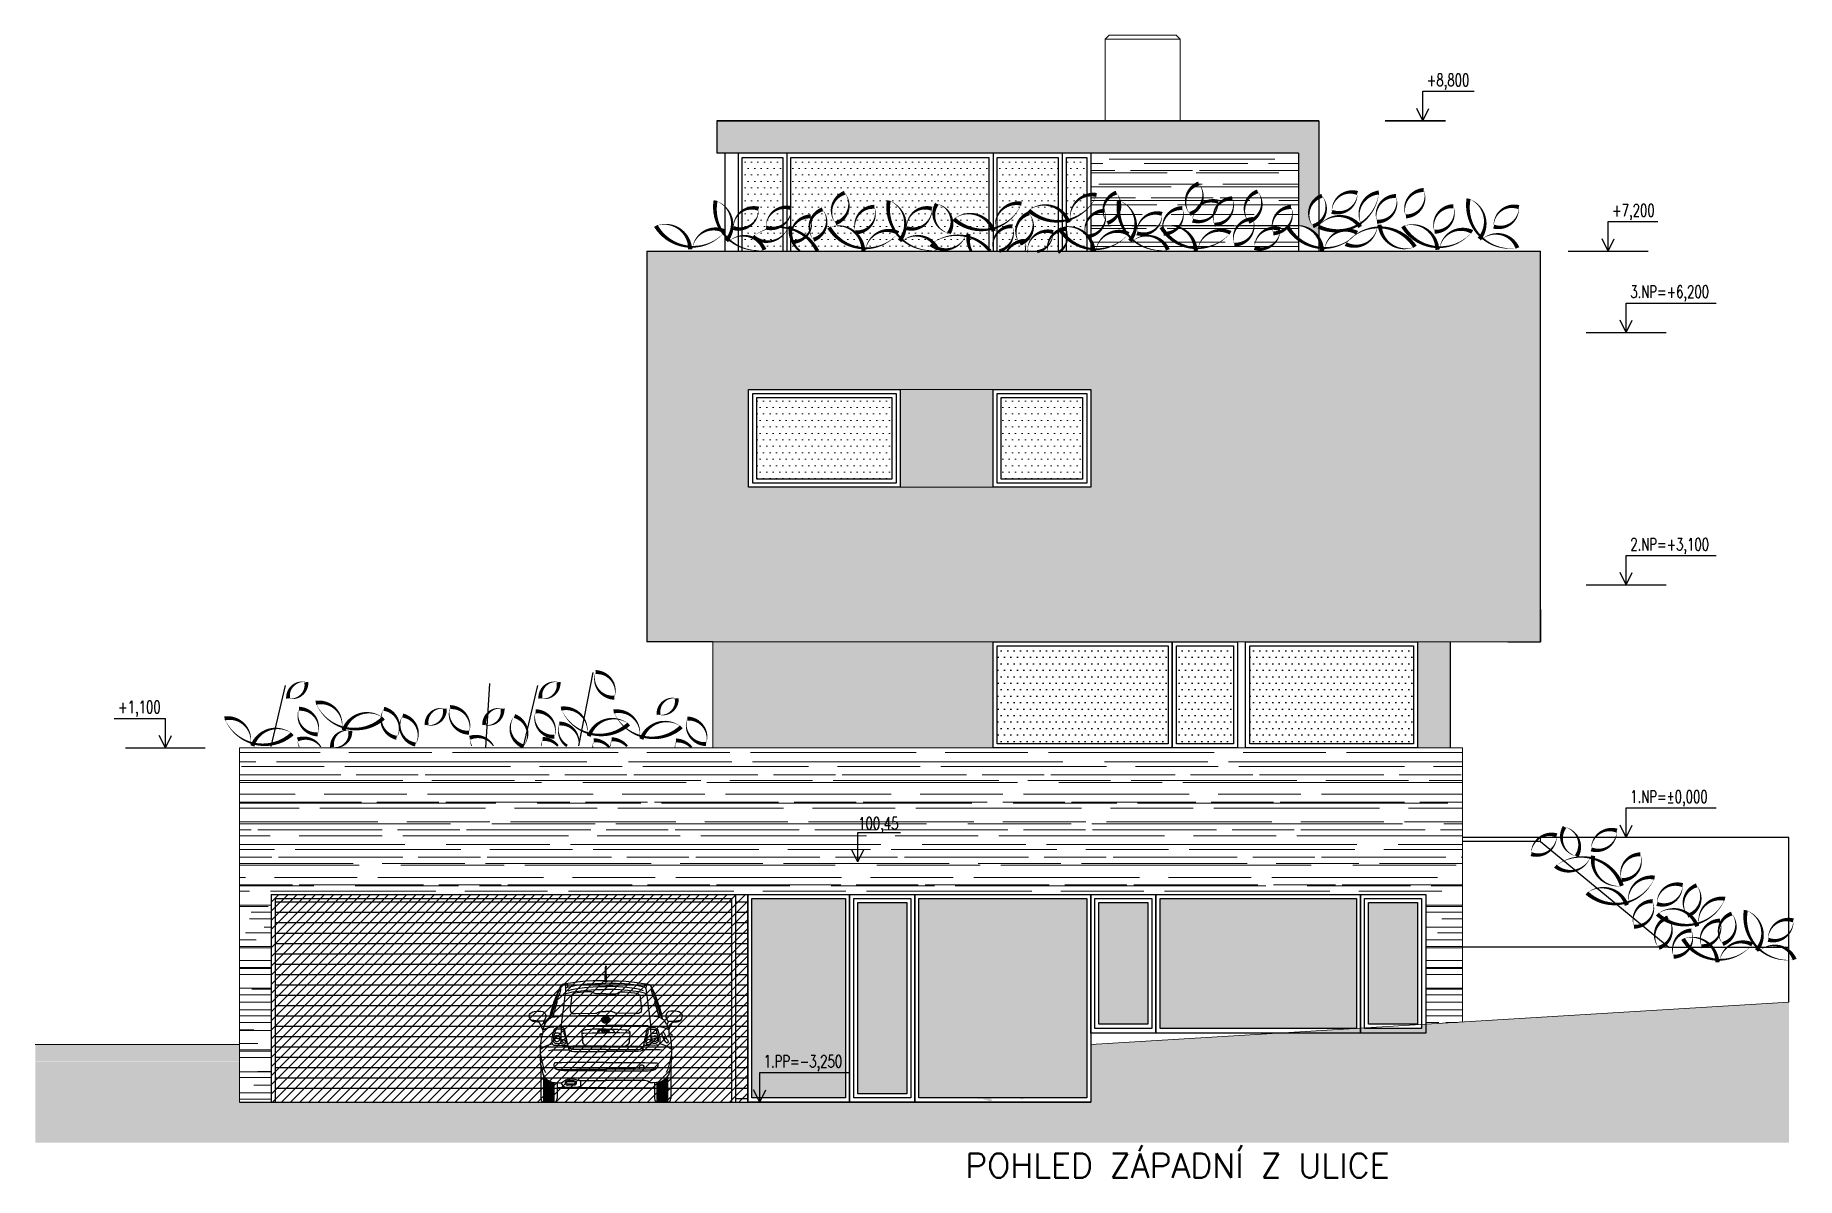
# Model space of a CAD drawing. Header units: metres. Extents: x -442 to 316, y -503 to 125.
# Drawn here: x 100.64 to 122.26, y -82.08 to -68.05 of the extents above; entities that cross this region are included whole.
import ezdxf

# ---------------------------------------------------------------- set-up
doc = ezdxf.new("R2010")
doc.units = ezdxf.units.M
for name, color, linetype in [('FIGURE_SAGOME', 252, 'Continuous'), ('popis', 6, 'Continuous'), ('SRAFA', 251, 'Continuous'), ('srafa zdivo', 251, 'Continuous'), ('SRAFY', 3, 'Continuous'), ('zariz.predmety', 203, 'Continuous'), ('ZDIVO', 1, 'Continuous')]:
    doc.layers.add(name, color=color, linetype=linetype)
doc.layers.add('Standard', color=7, linetype='Continuous', lineweight=25)
doc.styles.add('ROMANS', font='romans.shx', dxfattribs={"width": 0.7})
pattern_1 = [(0, (252.01669, 140.37675), (0, 0.127), [])]

msp = doc.modelspace()

# ---------------------------------------------------------------- texts
at = {"layer": 'popis', "linetype": 'Continuous', "char_height": 0.15, "width": 2.20915077, "attachment_point": 1, "style": 'ROMANS'}
for s, insert in [('+8,800', (117.717016, -68.53024)), ('+7,200', (119.991756, -70.13024)), ('3.NP=+6,200', (120.214039, -71.13024)), ('2.NP=+3,100', (120.214039, -74.23024)), ('+1,100', (101.654837, -76.23024)), ('1.NP=%%P0,000', (120.214039, -77.33024)), ('100,45', (110.737931, -77.658724)), ('1.PP=-3,250', (109.578617, -80.58024))]:
    msp.add_mtext(s, dxfattribs=dict(at, insert=insert))
at = {"layer": 'Standard', "color": 7, "linetype": 'ByBlock', "style": 'ROMANS'}
msp.add_text('POHLED ZÁPADNÍ Z ULICE', height=0.3, dxfattribs=at).set_placement((112.051216, -82.084897))

# ---------------------------------------------------------------- hatches: boundary and pattern name
at = {"layer": 'FIGURE_SAGOME', "linetype": 'Continuous'}
h = msp.add_hatch(color=256, dxfattribs=at)
h.paths.add_polyline_path([(112.428611, -80.289448), (112.409734, -80.253464), (112.389936, -80.26965), (112.376406, -80.288563), (112.369216, -80.309247), (112.365604, -80.332657), (112.36741, -80.38125), (112.378212, -80.433456), (112.390821, -80.488353), (112.398011, -80.544135), (112.394434, -80.598147), (112.373714, -80.649431), (112.362027, -80.771834), (112.344035, -80.89962), (112.339537, -80.963549), (112.343114, -81.025635), (112.357529, -81.085031), (112.369216, -81.113825), (112.385402, -81.141734), (112.344035, -81.144426), (112.304438, -81.129125), (112.260343, -81.11471), (112.23424, -81.112939), (112.205411, -81.118323), (112.038028, -80.265152), (112.02634, -80.233666), (112.008348, -80.208484), (111.980439, -80.187765), (111.941728, -80.169773), (111.869759, -80.193184), (111.861649, -80.207563), (111.84752, -80.243655), (111.809443, -80.253464), (111.844542, -80.102267), (111.867953, -80.02488), (111.896747, -79.949264), (111.930925, -79.875489), (111.971443, -79.806177), (112.01915, -79.743205), (112.073126, -79.689193), (112.117221, -79.67028), (112.169426, -79.641486), (112.169426, -79.402099), (112.218019, -79.365194), (112.252233, -79.386799), (112.269339, -79.416514), (112.272916, -79.451613), (112.269339, -79.49121), (112.254924, -79.574901), (112.254924, -79.615383), (112.265727, -79.653209), (112.301711, -79.665782), (112.331426, -79.68381), (112.375521, -79.731482), (112.412426, -79.788185), (112.458327, -79.845774), (112.517722, -79.800794), (112.5672, -79.742284), (112.600492, -79.671201), (112.613101, -79.592893), (112.613101, -79.567711), (112.606797, -79.546992), (112.578923, -79.512814), (112.54471, -79.482214), (112.518607, -79.448886), (112.542018, -79.353506), (112.613101, -79.341819), (112.634706, -79.367921), (112.650006, -79.406597), (112.664421, -79.451613), (112.68599, -79.498399), (112.769717, -79.545186), (112.829997, -79.517312), (112.884895, -79.482214), (112.933487, -79.433621), (112.973084, -79.365194), (112.977582, -79.318408), (112.974005, -79.271621), (112.957784, -79.175321), (112.951479, -79.126729), (112.951479, -79.079907), (112.961396, -79.034926), (112.985693, -78.993523), (113.014487, -79.1591), (113.026175, -79.242827), (113.030673, -79.327404), (113.024404, -79.411095), (113.005491, -79.493901), (112.969507, -79.574901), (112.913689, -79.653209), (113.081993, -80.122065), (113.0334, -80.145476), (113.009989, -81.045434), (112.926298, -81.058042), (112.902001, -80.398357), (112.853408, -80.373175), (112.829997, -80.385748), (112.769717, -81.118323), (112.745846, -81.120715), (112.68599, -81.093141), (112.721089, -80.860023), (112.732812, -80.614333), (112.727393, -80.488353), (112.71482, -80.362373), (112.692294, -80.235472), (112.661694, -80.109457), (112.659923, -80.057287), (112.650891, -79.998777), (112.64101, -79.969983), (112.626595, -79.94388), (112.605026, -79.92139), (112.578002, -79.905169), (112.505999, -79.929465), (112.496117, -79.935769), (112.4862, -79.951991), (112.458327, -80.001469), (112.472706, -80.091465), (112.479931, -80.18146), (112.476319, -80.271456), (112.458327, -80.361452), (112.444833, -80.346152), (112.437607, -80.32097)])
h.paths.add_polyline_path([(112.265727, -80.578348), (112.28641, -80.601759), (112.297213, -80.635937), (112.301711, -80.721435), (112.296327, -80.791632), (112.294521, -80.860944), (112.290023, -80.932027), (112.278335, -81.009414), (112.218019, -80.578348), (112.242316, -80.56574)], flags=16)
at = {"layer": 'SRAFA', "linetype": 'Continuous'}
h = msp.add_hatch(dxfattribs=at)
h.set_pattern_fill('LINE,_O', color=256, scale=0.04)
h.set_pattern_definition(pattern_1)
h.paths.add_polyline_path([(103.583033, -78.654917), (103.583033, -81.049402), (109.183033, -81.049402), (109.183033, -78.654917)])
h = msp.add_hatch(dxfattribs=at)
h.set_pattern_fill('LINE,_O', color=256, scale=0.04)
h.set_pattern_definition(pattern_1)
h.paths.add_polyline_path([(109.383033, -78.604917), (109.233033, -78.604917), (109.233033, -81.154917), (109.383033, -81.154917)])
for points in [[(117.703033, -80.199957), (117.703033, -80.308262), (116.903033, -80.308262), (115.91854, -80.308262), (113.593033, -80.449402), (113.593033, -80.654917), (122.160874, -80.654917), (122.160874, -80.449402), (122.160874, -79.929402)], [(117.703033, -80.199957), (117.653507, -80.202963), (117.653522, -80.252903), (116.953033, -80.252903), (116.953033, -80.245476), (116.903033, -80.248511), (116.903033, -80.308262), (117.703033, -80.308262)], [(116.903033, -80.248511), (116.853519, -80.251516), (116.853519, -80.252903), (116.83066, -80.252903), (115.91854, -80.308262), (116.903033, -80.308262)], [(100.637587, -80.449402), (100.637587, -80.649402), (103.143033, -80.649402), (103.143033, -80.449402)], [(122.160874, -80.654917), (113.593033, -80.654917), (113.593033, -81.154917), (103.143033, -81.154917), (103.143033, -80.654917), (100.637587, -80.654917), (100.637587, -81.654972), (122.160874, -81.654972)]]:
    msp.add_hatch(color=256, dxfattribs=at).paths.add_polyline_path(points)
at = {"layer": 'SRAFY', "linetype": 'Continuous', "lineweight": 0}
for points in [[(116.393096, -69.104917), (109.003096, -69.104917), (109.003096, -69.504917), (112.393096, -69.504917), (113.243096, -69.504917), (116.143096, -69.504917), (116.143096, -70.392279, -0.253160298), (116.393096, -70.552116), (116.393096, -70.409013, -0.003121815), (116.387214, -70.406259, -0.007979701), (116.393096, -70.398231), (116.393096, -70.359522, -0.088435865), (116.319935, -70.39943, -0.467275784), (116.393096, -70.042604)], [(112.3929, -72.404917), (111.2529, -72.404917), (111.2529, -73.604917), (112.3929, -73.604917)], [(108.953033, -75.504917), (108.953033, -76.804917), (112.393033, -76.804917), (112.393033, -75.504917)], [(118.003033, -75.504917), (117.603033, -75.504917), (117.603033, -76.804917), (118.003033, -76.804917)]]:
    msp.add_hatch(color=252, dxfattribs=at).paths.add_polyline_path(points)
h = msp.add_hatch(dxfattribs=at)
h.set_pattern_fill('DOTS', color=256, scale=0.05, style=0)
h.set_pattern_definition([(0, (0.01006, 3e-14), (0.0396875, 0.079375), [0, -0.079375])])
h.paths.add_polyline_path([(109.813096, -69.554917), (109.313033, -69.554917), (109.313033, -70.704917), (109.813096, -70.704917)])
h = msp.add_hatch(dxfattribs=at)
h.set_pattern_fill('DOTS', color=256, scale=0.05, style=0)
h.paths.add_polyline_path([(112.343096, -69.554917), (109.903033, -69.554917), (109.903033, -70.704917), (112.343096, -70.704917)])
h = msp.add_hatch(dxfattribs=at)
h.set_pattern_fill('DOTS', color=256, scale=0.05, style=0)
h.paths.add_polyline_path([(113.193096, -69.554917), (112.443034, -69.554917), (112.443034, -70.704917), (113.193096, -70.704917)])
h = msp.add_hatch(dxfattribs=at)
h.set_pattern_fill('DOTS', color=256, scale=0.05, style=0)
h.paths.add_polyline_path([(113.543033, -69.554917), (113.293033, -69.554917), (113.293033, -70.704917), (113.543033, -70.704917)])
h = msp.add_hatch(dxfattribs=at)
h.set_pattern_fill('AR-RROOF', color=256, scale=0.01, style=0)
h.set_pattern_definition([(0, (0, 217.64193), (0.5588, 0.254), [3.81, -0.508, 1.27, -0.254]), (0, (0.33782, 217.76893), (-0.254, 0.33782), [0.762, -0.08382, 1.524, -0.1905]), (0, (0.127, 217.85783), (1.3208, 0.17018), [2.032, -0.3556, 1.016, -0.254])])
h.paths.add_polyline_path([(113.593033, -69.504917), (116.143096, -69.504917), (116.143096, -70.704917), (113.593033, -70.704917)])
h = msp.add_hatch(dxfattribs=at)
h.set_pattern_fill('DOTS', color=256, scale=0.05, style=0)
h.set_pattern_definition([(0, (40.16283, -124.220385), (0.0396875, 0.079375), [0, -0.079375])])
h.paths.add_polyline_path([(109.493033, -72.504917), (109.493033, -73.504917), (111.1529, -73.504917), (111.1529, -72.504917)])
h = msp.add_hatch(dxfattribs=at)
h.set_pattern_fill('DOTS', color=256, scale=0.05, style=0)
h.set_pattern_definition([(0, (42.50283, -124.220385), (0.0396875, 0.079375), [0, -0.079375])])
h.paths.add_polyline_path([(112.4929, -73.504917), (113.4929, -73.504917), (113.4929, -72.504917), (112.4929, -72.504917)])
at = {"layer": 'SRAFY', "linetype": 'Continuous'}
h = msp.add_hatch(dxfattribs=at)
h.set_pattern_fill('DOTS', color=256, scale=0.05, style=0)
h.set_pattern_definition([(0, (222.03104, 140.12675), (0.0396875, 0.079375), [0, -0.079375])])
h.paths.add_polyline_path([(112.443033, -76.754917), (114.543033, -76.754917), (114.543033, -75.554917), (112.443033, -75.554917)])
h.paths.add_polyline_path([(114.643033, -76.754917), (115.343033, -76.754917), (115.343033, -75.554917), (114.643033, -75.554917)])
h.paths.add_polyline_path([(115.543033, -76.754917), (117.553033, -76.754917), (117.553033, -75.554917), (115.543033, -75.554917)])
at = {"layer": 'SRAFY', "linetype": 'Continuous', "lineweight": 0}
h = msp.add_hatch(dxfattribs=at)
h.set_pattern_fill('AR-RROOF', color=256, scale=0.01, style=0)
h.set_pattern_definition([(0, (116.50168, -124.22038), (0.5588, 0.254), [3.81, -0.508, 1.27, -0.254]), (0, (116.8395, -124.0934), (-0.254, 0.33782), [0.762, -0.08382, 1.524, -0.1905]), (0, (116.62868, -124.00448), (1.3208, 0.17018), [2.032, -0.3556, 1.016, -0.254])])
h.paths.add_polyline_path([(103.383033, -76.804917), (103.143033, -76.804917), (103.143033, -80.649402), (103.143033, -81.154917), (103.533033, -81.154917), (103.533033, -78.604917), (117.703033, -78.604917), (117.703033, -80.199957), (118.153033, -80.172646), (118.153033, -76.804917), (118.003033, -76.804917), (117.603033, -76.804917), (115.493033, -76.804917), (115.393033, -76.804917), (114.593033, -76.804917), (112.393033, -76.804917)])
h.paths.add_polyline_path([(110.700431, -77.621224), (111.280431, -77.621224), (111.280431, -77.874795), (110.700431, -77.874795)], flags=24)
at = {"layer": 'SRAFY', "linetype": 'Continuous'}
h = msp.add_hatch(dxfattribs=at)
h.set_pattern_fill('DOTS', color=256, scale=0.05, style=0)
h.set_pattern_definition([(0, (252.01669, 139.97675), (0.0396875, 0.079375), [0, -0.079375])])
h.paths.add_polyline_path([(109.433033, -78.654917), (110.583033, -78.654917), (110.583033, -81.104917), (109.433033, -81.104917)])
h.paths.add_polyline_path([(110.733033, -78.704917), (111.333033, -78.704917), (111.334009, -81.054917), (110.732493, -81.054917)])
h.paths.add_polyline_path([(111.483033, -78.654917), (113.543033, -78.654917), (113.543522, -81.104917), (111.482493, -81.104917)])
h.paths.add_polyline_path([(113.693033, -78.704917), (114.293033, -78.704917), (114.294011, -80.197544), (113.693033, -80.197544)])
h.paths.add_polyline_path([(114.443033, -78.654917), (116.853033, -78.654917), (116.853519, -80.252903), (114.442493, -80.252958)])
h.paths.add_polyline_path([(117.003033, -78.704917), (117.603033, -78.704917), (117.604004, -80.197544), (117.003033, -80.197544)])
at = {"layer": 'ZDIVO', "linetype": 'Continuous', "lineweight": 0}
h = msp.add_hatch(color=35, dxfattribs=at)
h.paths.add_polyline_path([(108.143033, -70.704917), (119.113033, -70.704917), (119.113033, -75.504917), (108.143033, -75.504917)])
h.paths.add_polyline_path([(109.393033, -72.404917), (113.5929, -72.404917), (113.5929, -73.604917), (109.393033, -73.604917)], flags=16)
h = msp.add_hatch(dxfattribs=at)
h.set_pattern_fill('ANSI31', color=256, scale=0.025, style=0)
h.set_pattern_definition([(45, (222.03104, 140.37675), (-0.0561266, 0.0561266), [])])
h.paths.add_polyline_path([(109.383033, -78.604917), (103.533033, -78.604917), (103.533033, -81.154917), (109.383033, -81.154917)])

# ---------------------------------------------------------------- linework, layer by layer
at = {"layer": 'FIGURE_SAGOME', "linetype": 'Continuous'}
for p, q in [((107.63474, -79.561354), (107.636385, -79.49835)), ((107.646242, -79.561354), (107.644597, -79.49835)), ((107.076074, -79.768828), (107.053274, -79.814442)), ((107.081922, -79.74059), (107.058344, -79.786778)), ((107.097795, -79.720289), (107.081922, -79.74059)), ((107.081922, -79.74059), (107.08451, -79.755077)), ((107.08451, -79.755077), (107.084239, -79.778157)), ((107.107841, -79.712168), (107.097795, -79.720289)), ((107.121704, -79.706684), (107.107841, -79.712168)), ((107.145212, -79.701402), (107.121704, -79.706684)), ((107.139701, -79.70264), (107.144097, -79.709235)), ((107.144097, -79.709235), (107.145799, -79.718452)), ((107.147397, -79.75902), (107.144527, -79.790607)), ((107.206179, -79.694276), (107.145212, -79.701402)), ((107.145799, -79.718452), (107.1464, -79.727267)), ((107.1464, -79.727267), (107.147397, -79.75902)), ((107.147397, -79.75902), (107.150931, -79.754821)), ((107.150931, -79.754821), (107.158472, -79.75021)), ((107.158472, -79.75021), (107.169085, -79.746157)), ((107.162235, -79.699412), (107.166292, -79.704813)), ((107.166292, -79.704813), (107.169085, -79.711936)), ((107.169085, -79.711936), (107.170063, -79.719618)), ((107.169085, -79.746157), (107.187798, -79.741125)), ((107.170063, -79.719618), (107.170342, -79.728418)), ((107.170342, -79.728418), (107.170599, -79.736524)), ((107.170599, -79.736524), (107.170761, -79.744062)), ((107.176623, -79.790119), (107.223964, -79.77366)), ((107.187798, -79.741125), (107.227662, -79.731808)), ((107.287612, -79.682872), (107.206179, -79.694276)), ((107.223964, -79.77366), (107.263111, -79.765849)), ((107.227662, -79.731808), (107.297332, -79.716817)), ((107.263111, -79.765849), (107.320852, -79.756036)), ((107.394818, -79.67148), (107.287612, -79.682872)), ((107.297332, -79.716817), (107.36481, -79.708564)), ((107.320852, -79.756036), (107.380693, -79.748323)), ((107.36481, -79.708564), (107.412013, -79.704435)), ((107.380693, -79.748323), (107.432136, -79.743062)), ((107.483514, -79.666258), (107.394818, -79.67148)), ((107.412013, -79.704435), (107.513607, -79.699565)), ((107.432136, -79.743062), (107.484085, -79.739512)), ((107.462686, -79.778586), (107.537181, -79.774517)), ((107.575987, -79.664774), (107.483514, -79.666258)), ((107.484085, -79.739512), (107.553025, -79.735647)), ((107.513607, -79.699565), (107.588222, -79.697231)), ((107.537181, -79.774517), (107.593323, -79.772954)), ((107.553025, -79.735647), (107.619165, -79.734933)), ((107.632061, -79.664774), (107.575987, -79.664774)), ((107.588222, -79.697231), (107.640491, -79.696115)), ((107.593323, -79.772954), (107.640491, -79.772954)), ((107.619165, -79.734933), (107.640491, -79.734933)), ((107.628455, -79.671553), (107.627543, -79.674021)), ((107.627543, -79.674021), (107.628133, -79.677777)), ((107.628133, -79.677777), (107.631191, -79.680191)), ((107.62985, -79.669621), (107.628455, -79.671553)), ((107.631459, -79.666293), (107.62985, -79.669621)), ((107.631191, -79.680191), (107.634839, -79.68062)), ((107.632061, -79.664774), (107.631459, -79.666293)), ((107.632061, -79.664774), (107.633502, -79.628477)), ((107.633502, -79.628477), (107.63474, -79.561354)), ((107.634839, -79.68062), (107.640491, -79.68062)), ((107.646142, -79.68062), (107.640491, -79.68062)), ((107.692759, -79.697231), (107.640491, -79.696115)), ((107.661816, -79.734933), (107.640491, -79.734933)), ((107.687658, -79.772954), (107.640491, -79.772954)), ((107.64979, -79.680191), (107.646142, -79.68062)), ((107.64748, -79.628477), (107.646242, -79.561354)), ((107.648921, -79.664774), (107.64748, -79.628477)), ((107.648921, -79.664774), (107.704994, -79.664774)), ((107.648921, -79.664774), (107.649522, -79.666293)), ((107.649522, -79.666293), (107.651132, -79.669621)), ((107.652848, -79.677777), (107.64979, -79.680191)), ((107.651132, -79.669621), (107.652526, -79.671553)), ((107.652526, -79.671553), (107.653438, -79.674021)), ((107.653438, -79.674021), (107.652848, -79.677777)), ((107.727957, -79.735647), (107.661816, -79.734933)), ((107.7438, -79.774517), (107.687658, -79.772954)), ((107.767374, -79.699565), (107.692759, -79.697231)), ((107.704994, -79.664774), (107.797467, -79.666258)), ((107.796897, -79.739512), (107.727957, -79.735647)), ((107.818295, -79.778586), (107.7438, -79.774517)), ((107.868968, -79.704435), (107.767374, -79.699565)), ((107.848845, -79.743062), (107.796897, -79.739512)), ((107.797467, -79.666258), (107.886163, -79.67148)), ((107.900288, -79.748323), (107.848845, -79.743062)), ((107.916171, -79.708564), (107.868968, -79.704435)), ((107.886163, -79.67148), (107.99337, -79.682872)), ((107.960129, -79.756036), (107.900288, -79.748323)), ((107.983649, -79.716817), (107.916171, -79.708564)), ((108.017871, -79.765849), (107.960129, -79.756036)), ((108.053319, -79.731808), (107.983649, -79.716817)), ((107.99337, -79.682872), (108.074803, -79.694276)), ((108.057017, -79.77366), (108.017871, -79.765849)), ((108.093184, -79.741125), (108.053319, -79.731808)), ((108.104359, -79.790119), (108.057017, -79.77366)), ((108.074803, -79.694276), (108.135769, -79.701402)), ((108.111896, -79.746157), (108.093184, -79.741125)), ((108.110382, -79.736524), (108.11022, -79.744062)), ((108.110639, -79.728418), (108.110382, -79.736524)), ((108.110919, -79.719618), (108.110639, -79.728418)), ((108.111896, -79.711936), (108.110919, -79.719618)), ((108.114689, -79.704813), (108.111896, -79.711936)), ((108.122509, -79.75021), (108.111896, -79.746157)), ((108.118746, -79.699412), (108.114689, -79.704813)), ((108.13005, -79.754821), (108.122509, -79.75021)), ((108.133584, -79.75902), (108.13005, -79.754821)), ((108.134581, -79.727267), (108.133584, -79.75902)), ((108.133584, -79.75902), (108.136455, -79.790607)), ((108.135182, -79.718452), (108.134581, -79.727267)), ((108.136885, -79.709235), (108.135182, -79.718452)), ((108.135769, -79.701402), (108.159277, -79.706684)), ((108.141281, -79.70264), (108.136885, -79.709235)), ((108.159277, -79.706684), (108.173141, -79.712168)), ((108.173141, -79.712168), (108.183187, -79.720289)), ((108.183187, -79.720289), (108.199059, -79.74059)), ((108.199059, -79.74059), (108.196471, -79.755077)), ((108.196471, -79.755077), (108.196742, -79.778157)), ((108.199059, -79.74059), (108.222637, -79.786778)), ((108.204908, -79.768828), (108.227707, -79.814442)), ((106.993983, -79.985535), (106.981508, -80.031085)), ((107.004476, -79.92511), (106.982147, -79.995069)), ((107.007083, -79.947056), (106.993983, -79.985535)), ((107.002811, -79.992787), (106.994917, -80.022764)), ((107.009067, -79.970054), (107.002811, -79.992787)), ((107.021354, -79.876595), (107.004476, -79.92511)), ((107.024568, -79.899041), (107.007083, -79.947056)), ((107.021753, -79.936865), (107.009067, -79.970054)), ((107.024113, -79.990926), (107.016321, -80.015599)), ((107.041869, -79.822505), (107.021354, -79.876595)), ((107.066322, -79.833009), (107.021753, -79.936865)), ((107.029785, -79.970085), (107.024113, -79.990926)), ((107.040578, -79.85141), (107.024568, -79.899041)), ((107.036814, -79.944038), (107.029785, -79.970085)), ((107.043468, -79.922258), (107.036814, -79.944038)), ((107.053274, -79.814442), (107.040578, -79.85141)), ((107.058344, -79.786778), (107.041869, -79.822505)), ((107.075281, -79.815086), (107.066322, -79.833009)), ((107.080438, -79.796622), (107.075281, -79.815086)), ((107.084239, -79.778157), (107.080438, -79.796622)), ((107.125636, -79.945056), (107.119891, -79.998961)), ((107.138375, -79.848038), (107.125636, -79.945056)), ((107.144527, -79.790607), (107.138375, -79.848038)), ((107.140917, -79.824304), (107.166835, -79.81701)), ((107.166835, -79.81701), (107.232206, -79.8033)), ((107.217898, -79.871766), (107.201911, -80.010881)), ((107.219056, -79.861531), (107.217898, -79.871766)), ((107.224655, -79.848205), (107.219056, -79.861531)), ((107.230254, -79.839707), (107.224655, -79.848205)), ((107.23566, -79.832947), (107.230254, -79.839707)), ((107.232206, -79.8033), (107.306853, -79.791356)), ((107.242803, -79.82638), (107.23566, -79.832947)), ((107.251105, -79.821937), (107.242803, -79.82638)), ((107.263847, -79.817299), (107.251105, -79.821937)), ((107.287168, -79.812563), (107.263847, -79.817299)), ((107.404999, -79.800158), (107.287168, -79.812563)), ((107.306853, -79.791356), (107.371341, -79.784274)), ((107.371341, -79.784274), (107.462686, -79.778586)), ((107.435791, -79.799602), (107.404999, -79.800158)), ((107.452561, -79.799598), (107.435791, -79.799602)), ((107.466583, -79.801795), (107.452561, -79.799598)), ((107.480054, -79.807567), (107.466583, -79.801795)), ((107.489951, -79.81279), (107.480054, -79.807567)), ((107.498199, -79.817738), (107.489951, -79.81279)), ((107.505072, -79.821586), (107.498199, -79.817738)), ((107.517444, -79.824609), (107.505072, -79.821586)), ((107.539163, -79.825979), (107.517444, -79.824609)), ((107.640491, -79.825512), (107.539163, -79.825979)), ((107.640491, -79.825512), (107.741818, -79.825979)), ((107.741818, -79.825979), (107.763538, -79.824609)), ((107.763538, -79.824609), (107.775909, -79.821586)), ((107.775909, -79.821586), (107.782782, -79.817738)), ((107.782782, -79.817738), (107.79103, -79.81279)), ((107.79103, -79.81279), (107.800927, -79.807567)), ((107.800927, -79.807567), (107.814399, -79.801795)), ((107.814399, -79.801795), (107.82842, -79.799598)), ((107.909641, -79.784274), (107.818295, -79.778586)), ((107.82842, -79.799598), (107.845191, -79.799602)), ((107.845191, -79.799602), (107.875982, -79.800158)), ((107.875982, -79.800158), (107.993814, -79.812563)), ((107.974128, -79.791356), (107.909641, -79.784274)), ((108.048775, -79.8033), (107.974128, -79.791356)), ((107.993814, -79.812563), (108.017134, -79.817299)), ((108.017134, -79.817299), (108.029876, -79.821937)), ((108.029876, -79.821937), (108.038178, -79.82638)), ((108.038178, -79.82638), (108.045322, -79.832947)), ((108.045322, -79.832947), (108.050727, -79.839707)), ((108.114147, -79.81701), (108.048775, -79.8033)), ((108.050727, -79.839707), (108.056326, -79.848205)), ((108.056326, -79.848205), (108.061925, -79.861531)), ((108.061925, -79.861531), (108.063083, -79.871766)), ((108.063083, -79.871766), (108.07907, -80.010881)), ((108.140064, -79.824304), (108.114147, -79.81701)), ((108.136455, -79.790607), (108.142607, -79.848038)), ((108.142607, -79.848038), (108.155345, -79.945056)), ((108.155345, -79.945056), (108.16109, -79.998961)), ((108.196742, -79.778157), (108.200543, -79.796622)), ((108.200543, -79.796622), (108.205701, -79.815086)), ((108.205701, -79.815086), (108.214659, -79.833009)), ((108.214659, -79.833009), (108.259229, -79.936865)), ((108.222637, -79.786778), (108.239113, -79.822505)), ((108.227707, -79.814442), (108.240403, -79.85141)), ((108.237514, -79.922258), (108.244167, -79.944038)), ((108.239113, -79.822505), (108.259628, -79.876595)), ((108.240403, -79.85141), (108.256414, -79.899041)), ((108.244167, -79.944038), (108.251197, -79.970085)), ((108.251197, -79.970085), (108.256868, -79.990926)), ((108.256414, -79.899041), (108.273898, -79.947056)), ((108.256868, -79.990926), (108.26466, -80.015599)), ((108.259229, -79.936865), (108.271914, -79.970054)), ((108.259628, -79.876595), (108.276505, -79.92511)), ((108.271914, -79.970054), (108.27817, -79.992787)), ((108.273898, -79.947056), (108.286998, -79.985535)), ((108.276505, -79.92511), (108.298835, -79.995069)), ((108.27817, -79.992787), (108.286064, -80.022764)), ((108.286998, -79.985535), (108.299474, -80.031085)), ((106.699232, -80.092148), (106.702087, -80.07791)), ((106.699444, -80.100068), (106.699232, -80.092148)), ((106.702622, -80.116762), (106.699444, -80.100068)), ((106.702087, -80.07791), (106.71118, -80.067102)), ((106.706648, -80.128747), (106.702622, -80.116762)), ((106.712792, -80.140946), (106.706648, -80.128747)), ((106.71118, -80.067102), (106.725649, -80.057461)), ((106.726588, -80.148136), (106.712792, -80.140946)), ((106.731951, -80.157327), (106.712792, -80.140946)), ((106.725649, -80.057461), (106.743225, -80.048116)), ((106.736916, -80.151549), (106.726588, -80.148136)), ((106.749256, -80.167223), (106.731951, -80.157327)), ((106.756634, -80.15439), (106.736916, -80.151549)), ((106.743225, -80.048116), (106.762791, -80.041696)), ((106.767251, -80.168596), (106.749256, -80.167223)), ((106.78255, -80.157231), (106.756634, -80.15439)), ((106.762791, -80.041696), (106.789334, -80.038761)), ((106.787163, -80.170116), (106.767251, -80.168596)), ((106.812033, -80.16026), (106.78255, -80.157231)), ((106.809791, -80.172855), (106.787163, -80.170116)), ((106.789334, -80.038761), (106.841019, -80.038208)), ((106.821859, -80.179862), (106.809791, -80.172855)), ((106.876257, -80.160436), (106.812033, -80.16026)), ((106.829704, -80.187481), (106.821859, -80.179862)), ((106.840263, -80.206071), (106.829704, -80.187481)), ((106.8685, -80.266098), (106.840263, -80.206071)), ((106.841019, -80.038208), (106.869223, -80.043025)), ((106.869223, -80.043025), (106.88099, -80.049776)), ((106.872679, -80.160426), (106.875756, -80.170535)), ((106.875756, -80.170535), (106.880084, -80.182473)), ((106.881516, -80.157779), (106.876257, -80.160436)), ((106.880084, -80.182473), (106.882914, -80.190544)), ((106.88099, -80.049776), (106.890617, -80.062471)), ((106.889012, -80.14676), (106.881516, -80.157779)), ((106.882914, -80.190544), (106.887741, -80.196596)), ((106.894066, -80.198781), (106.885557, -80.211863)), ((106.887741, -80.196596), (106.894066, -80.198781)), ((106.896767, -80.133521), (106.889012, -80.14676)), ((106.890617, -80.062471), (106.899976, -80.078949)), ((106.894066, -80.198781), (106.901672, -80.18585)), ((106.901581, -80.120552), (106.896767, -80.133521)), ((106.899976, -80.078949), (106.902383, -80.092456)), ((106.902918, -80.107855), (106.901581, -80.120552)), ((106.901672, -80.18585), (106.91169, -80.170511)), ((106.902383, -80.092456), (106.902918, -80.107855)), ((106.91169, -80.170511), (106.920834, -80.160065)), ((106.92434, -80.153526), (106.920834, -80.160065)), ((106.934319, -80.141809), (106.92434, -80.153526)), ((106.947687, -80.132761), (106.934319, -80.141809)), ((106.958003, -80.080352), (106.947687, -80.132761)), ((106.956129, -80.128185), (106.947687, -80.132761)), ((106.952017, -80.110764), (106.95894, -80.104967)), ((106.96713, -80.121969), (106.956129, -80.128185)), ((106.982147, -79.995069), (106.958003, -80.080352)), ((106.95894, -80.104967), (106.96622, -80.100043)), ((106.968021, -80.080327), (106.963801, -80.096966)), ((106.96622, -80.100043), (106.973996, -80.097966)), ((106.985767, -80.113809), (106.96713, -80.121969)), ((106.981508, -80.031085), (106.968021, -80.080327)), ((106.977124, -80.083525), (106.973996, -80.097966)), ((106.973996, -80.097966), (106.982626, -80.097578)), ((106.981455, -80.070047), (106.977124, -80.083525)), ((106.994917, -80.022764), (106.981455, -80.070047)), ((106.982626, -80.097578), (106.990214, -80.099012)), ((106.99927, -80.109594), (106.985767, -80.113809)), ((106.990214, -80.099012), (106.993115, -80.101037)), ((106.996593, -80.080467), (106.992964, -80.094987)), ((106.992964, -80.094987), (106.993267, -80.107087)), ((106.993267, -80.107087), (106.996572, -80.109456)), ((106.996572, -80.109456), (107.004741, -80.109874)), ((106.999315, -80.07109), (106.996593, -80.080467)), ((107.008857, -80.039428), (106.999315, -80.07109)), ((107.004741, -80.109874), (107.015213, -80.108091)), ((107.016321, -80.015599), (107.008857, -80.039428)), ((107.015213, -80.108091), (107.045567, -80.102791)), ((107.045567, -80.102791), (107.064062, -80.101715)), ((107.064062, -80.101715), (107.079341, -80.101444)), ((107.093943, -80.209002), (107.090997, -80.264038)), ((107.096535, -80.164351), (107.093943, -80.209002)), ((107.103166, -80.112314), (107.096535, -80.164351)), ((107.109117, -80.061615), (107.103166, -80.112314)), ((107.119891, -79.998961), (107.109117, -80.061615)), ((107.201911, -80.010881), (107.201667, -80.022093)), ((107.201667, -80.022093), (107.205079, -80.033548)), ((107.205079, -80.033548), (107.208247, -80.043784)), ((107.208247, -80.043784), (107.215557, -80.053532)), ((107.215557, -80.053532), (107.22433, -80.05938)), ((107.22433, -80.05938), (107.237001, -80.065715)), ((107.237001, -80.065715), (107.246992, -80.0662)), ((107.246992, -80.0662), (107.270142, -80.06912)), ((107.270142, -80.06912), (107.514332, -80.064955)), ((107.514332, -80.064955), (107.527291, -80.061496)), ((107.527291, -80.061496), (107.537659, -80.056741)), ((107.537659, -80.056741), (107.549538, -80.050258)), ((107.549538, -80.050258), (107.559041, -80.045071)), ((107.559041, -80.045071), (107.570489, -80.04226)), ((107.570489, -80.04226), (107.588631, -80.041176)), ((107.588631, -80.041176), (107.640491, -80.041176)), ((107.614652, -80.129459, -0.235341), (107.626681, -80.129459, -0.235341)), ((107.614652, -80.129459, -0.235341), (107.615891, -80.162593, -0.235341)), ((107.615891, -80.162593, -0.235341), (107.620775, -80.162593, -0.235341)), ((107.620775, -80.133337, -0.235341), (107.626681, -80.133337, -0.235341)), ((107.620775, -80.133337, -0.235341), (107.620775, -80.143595, -0.235341)), ((107.620775, -80.143595, -0.235341), (107.624941, -80.143595, -0.235341)), ((107.620775, -80.147474, -0.235341), (107.624941, -80.147474, -0.235341)), ((107.620775, -80.147474, -0.235341), (107.620775, -80.162593, -0.235341)), ((107.624941, -80.143595, -0.235341), (107.624941, -80.147474, -0.235341)), ((107.626681, -80.129459, -0.235341), (107.626681, -80.133337, -0.235341)), ((107.628779, -80.129459, -0.235341), (107.634538, -80.129459, -0.235341)), ((107.628779, -80.129459, -0.235341), (107.629457, -80.162593, -0.235341)), ((107.629457, -80.162593, -0.235341), (107.634538, -80.162593, -0.235341)), ((107.634538, -80.129459, -0.235341), (107.634538, -80.162593, -0.235341)), ((107.637976, -80.129488, -0.235341), (107.64972, -80.129459, -0.235341)), ((107.637976, -80.129488, -0.235341), (107.638438, -80.162593, -0.235341)), ((107.638438, -80.162593, -0.235341), (107.64304, -80.162593, -0.235341)), ((107.69235, -80.041176), (107.640491, -80.041176)), ((107.64304, -80.133337, -0.235341), (107.646344, -80.133337, -0.235341)), ((107.64304, -80.133337, -0.235341), (107.64304, -80.143595, -0.235341)), ((107.64304, -80.143595, -0.235341), (107.649223, -80.143595, -0.235341)), ((107.64304, -80.147474, -0.235341), (107.64946, -80.147474, -0.235341)), ((107.64304, -80.147474, -0.235341), (107.64304, -80.162593, -0.235341)), ((107.64972, -80.162593, -0.235341), (107.654565, -80.162593, -0.235341)), ((107.654126, -80.129459, -0.235341), (107.668715, -80.129459, -0.235341)), ((107.654126, -80.129459, -0.235341), (107.654126, -80.133337, -0.235341)), ((107.654126, -80.133337, -0.235341), (107.658607, -80.133337, -0.235341)), ((107.658607, -80.133337, -0.235341), (107.658026, -80.162593, -0.235341)), ((107.658026, -80.162593, -0.235341), (107.663161, -80.162593, -0.235341)), ((107.664235, -80.133337, -0.235341), (107.663161, -80.162593, -0.235341)), ((107.664235, -80.133337, -0.235341), (107.668715, -80.133337, -0.235341)), ((107.668715, -80.129459, -0.235341), (107.668715, -80.133337, -0.235341)), ((107.710493, -80.04226), (107.69235, -80.041176)), ((107.72194, -80.045071), (107.710493, -80.04226)), ((107.731444, -80.050258), (107.72194, -80.045071)), ((107.743323, -80.056741), (107.731444, -80.050258)), ((107.75369, -80.061496), (107.743323, -80.056741)), ((107.766649, -80.064955), (107.75369, -80.061496)), ((108.01084, -80.06912), (107.766649, -80.064955)), ((108.033989, -80.0662), (108.01084, -80.06912)), ((108.04398, -80.065715), (108.033989, -80.0662)), ((108.056652, -80.05938), (108.04398, -80.065715)), ((108.065424, -80.053532), (108.056652, -80.05938)), ((108.072735, -80.043784), (108.065424, -80.053532)), ((108.075903, -80.033548), (108.072735, -80.043784)), ((108.079314, -80.022093), (108.075903, -80.033548)), ((108.07907, -80.010881), (108.079314, -80.022093)), ((108.16109, -79.998961), (108.171865, -80.061615)), ((108.171865, -80.061615), (108.177815, -80.112314)), ((108.177815, -80.112314), (108.184446, -80.164351)), ((108.184446, -80.164351), (108.187038, -80.209002)), ((108.187038, -80.209002), (108.189985, -80.264038)), ((108.216919, -80.101715), (108.20164, -80.101444)), ((108.235414, -80.102791), (108.216919, -80.101715)), ((108.265768, -80.108091), (108.235414, -80.102791)), ((108.26466, -80.015599), (108.272124, -80.039428)), ((108.276241, -80.109874), (108.265768, -80.108091)), ((108.272124, -80.039428), (108.281667, -80.07109)), ((108.28441, -80.109456), (108.276241, -80.109874)), ((108.281667, -80.07109), (108.284388, -80.080467)), ((108.281711, -80.109594), (108.295214, -80.113809)), ((108.284388, -80.080467), (108.288017, -80.094987)), ((108.287715, -80.107087), (108.28441, -80.109456)), ((108.286064, -80.022764), (108.299526, -80.070047)), ((108.288017, -80.094987), (108.287715, -80.107087)), ((108.290767, -80.099012), (108.287866, -80.101037)), ((108.298355, -80.097578), (108.290767, -80.099012)), ((108.295214, -80.113809), (108.313851, -80.121969)), ((108.306985, -80.097966), (108.298355, -80.097578)), ((108.298835, -79.995069), (108.322979, -80.080352)), ((108.299474, -80.031085), (108.312961, -80.080327)), ((108.299526, -80.070047), (108.303857, -80.083525)), ((108.303857, -80.083525), (108.306985, -80.097966)), ((108.314761, -80.100043), (108.306985, -80.097966)), ((108.312961, -80.080327), (108.31718, -80.096966)), ((108.313851, -80.121969), (108.324852, -80.128185)), ((108.322041, -80.104967), (108.314761, -80.100043)), ((108.328965, -80.110764), (108.322041, -80.104967)), ((108.322979, -80.080352), (108.333294, -80.132761)), ((108.324852, -80.128185), (108.333294, -80.132761)), ((108.333294, -80.132761), (108.346663, -80.141809)), ((108.346663, -80.141809), (108.356641, -80.153526)), ((108.356641, -80.153526), (108.360147, -80.160065)), ((108.369291, -80.170511), (108.360147, -80.160065)), ((108.379309, -80.18585), (108.369291, -80.170511)), ((108.378598, -80.092456), (108.378063, -80.107855)), ((108.378063, -80.107855), (108.3794, -80.120552)), ((108.381005, -80.078949), (108.378598, -80.092456)), ((108.386916, -80.198781), (108.379309, -80.18585)), ((108.3794, -80.120552), (108.384214, -80.133521)), ((108.390365, -80.062471), (108.381005, -80.078949)), ((108.384214, -80.133521), (108.391969, -80.14676)), ((108.393241, -80.196596), (108.386916, -80.198781)), ((108.386916, -80.198781), (108.395425, -80.211863)), ((108.399992, -80.049776), (108.390365, -80.062471)), ((108.391969, -80.14676), (108.399466, -80.157779)), ((108.398068, -80.190544), (108.393241, -80.196596)), ((108.400897, -80.182473), (108.398068, -80.190544)), ((108.399466, -80.157779), (108.404724, -80.160436)), ((108.411758, -80.043025), (108.399992, -80.049776)), ((108.405225, -80.170535), (108.400897, -80.182473)), ((108.404724, -80.160436), (108.468949, -80.16026)), ((108.408302, -80.160426), (108.405225, -80.170535)), ((108.439962, -80.038208), (108.411758, -80.043025)), ((108.412482, -80.266098), (108.440718, -80.206071)), ((108.491647, -80.038761), (108.439962, -80.038208)), ((108.440718, -80.206071), (108.451278, -80.187481)), ((108.451278, -80.187481), (108.459122, -80.179862)), ((108.459122, -80.179862), (108.47119, -80.172855)), ((108.468949, -80.16026), (108.498432, -80.157231)), ((108.47119, -80.172855), (108.493818, -80.170116)), ((108.51819, -80.041696), (108.491647, -80.038761)), ((108.493818, -80.170116), (108.513731, -80.168596)), ((108.498432, -80.157231), (108.524347, -80.15439)), ((108.513731, -80.168596), (108.531725, -80.167223)), ((108.537756, -80.048116), (108.51819, -80.041696)), ((108.524347, -80.15439), (108.544065, -80.151549)), ((108.531725, -80.167223), (108.54903, -80.157327)), ((108.555332, -80.057461), (108.537756, -80.048116)), ((108.544065, -80.151549), (108.554394, -80.148136)), ((108.54903, -80.157327), (108.568189, -80.140946)), ((108.554394, -80.148136), (108.568189, -80.140946)), ((108.569802, -80.067102), (108.555332, -80.057461)), ((108.568189, -80.140946), (108.574333, -80.128747)), ((108.578894, -80.07791), (108.569802, -80.067102)), ((108.574333, -80.128747), (108.578359, -80.116762)), ((108.578359, -80.116762), (108.581537, -80.100068)), ((108.581749, -80.092148), (108.578894, -80.07791)), ((108.581537, -80.100068), (108.581749, -80.092148)), ((106.829516, -80.330916), (106.828802, -80.33831)), ((106.828802, -80.33831), (106.831837, -80.347506)), ((106.832015, -80.326948), (106.829516, -80.330916)), ((106.831837, -80.347506), (106.839156, -80.355079)), ((106.836478, -80.322078), (106.832015, -80.326948)), ((106.84576, -80.318469), (106.836478, -80.322078)), ((106.844232, -80.395583), (106.837539, -80.446103)), ((106.839156, -80.355079), (106.847724, -80.359946)), ((106.849408, -80.362341), (106.844232, -80.395583)), ((106.861392, -80.319156), (106.84576, -80.318469)), ((106.858651, -80.327604), (106.849408, -80.362341)), ((106.866045, -80.304819), (106.858651, -80.327604)), ((106.8685, -80.266098), (106.866045, -80.304819)), ((106.874485, -80.239782), (106.8685, -80.266098)), ((106.885557, -80.211863), (106.874485, -80.239782)), ((106.878848, -80.263943), (106.898886, -80.250482)), ((106.898886, -80.250482), (106.924363, -80.243032)), ((106.924363, -80.243032), (106.953848, -80.236727)), ((106.953848, -80.236727), (107.004515, -80.23328)), ((106.978667, -80.375633), (106.978303, -80.398392)), ((106.978303, -80.398392), (106.979404, -80.421297)), ((106.981606, -80.355224), (106.978667, -80.375633)), ((106.979404, -80.421297), (106.982405, -80.437657)), ((106.98535, -80.329235), (106.981606, -80.355224)), ((106.992836, -80.302144), (106.98535, -80.329235)), ((107.003372, -80.271984), (106.992836, -80.302144)), ((106.997412, -80.384408), (106.997027, -80.391926)), ((106.997027, -80.391926), (106.997027, -80.401371)), ((106.997027, -80.401371), (106.997412, -80.409852)), ((106.998376, -80.377469), (106.997412, -80.384408)), ((106.997412, -80.409852), (107.003579, -80.419488)), ((106.999548, -80.359266), (106.998376, -80.377469)), ((107.001668, -80.348857), (106.999548, -80.359266)), ((107.003402, -80.341533), (107.001668, -80.348857)), ((107.01067, -80.260178), (107.003372, -80.271984)), ((107.005907, -80.330738), (107.003402, -80.341533)), ((107.003579, -80.419488), (107.014756, -80.429702)), ((107.008625, -80.358246), (107.004565, -80.371106)), ((107.004565, -80.371106), (107.005107, -80.37679)), ((107.005107, -80.37679), (107.007678, -80.387754)), ((107.008605, -80.322064), (107.005907, -80.330738)), ((107.007021, -80.266081), (107.011648, -80.27316)), ((107.007678, -80.387754), (107.014985, -80.399799)), ((107.012074, -80.316473), (107.008605, -80.322064)), ((107.014579, -80.350935), (107.008625, -80.358246)), ((107.017502, -80.252567), (107.01067, -80.260178)), ((107.011648, -80.27316), (107.016865, -80.281463)), ((107.017662, -80.312424), (107.012074, -80.316473)), ((107.020128, -80.346603), (107.014579, -80.350935)), ((107.016076, -80.305534), (107.014855, -80.310574)), ((107.014985, -80.399799), (107.021887, -80.405754)), ((107.016534, -80.291637), (107.016076, -80.305534)), ((107.016865, -80.281463), (107.016534, -80.291637)), ((107.028388, -80.27037), (107.016865, -80.281463)), ((107.025111, -80.246042), (107.017502, -80.252567)), ((107.028454, -80.310687), (107.017662, -80.312424)), ((107.026082, -80.343353), (107.020128, -80.346603)), ((107.029465, -80.373672), (107.020669, -80.366906)), ((107.021887, -80.405754), (107.029195, -80.409813)), ((107.031167, -80.242623), (107.025111, -80.246042)), ((107.036367, -80.34132), (107.026082, -80.343353)), ((107.037085, -80.262974), (107.028388, -80.27037)), ((107.043485, -80.30972), (107.028454, -80.310687)), ((107.029195, -80.409813), (107.040021, -80.411976)), ((107.041645, -80.376377), (107.029465, -80.373672)), ((107.040639, -80.239515), (107.031167, -80.242623)), ((107.048817, -80.3424), (107.036367, -80.34132)), ((107.047304, -80.259493), (107.037085, -80.262974)), ((107.040021, -80.411976), (107.049223, -80.410485)), ((107.057254, -80.237337), (107.040639, -80.239515)), ((107.054772, -80.377457), (107.041645, -80.376377)), ((107.056589, -80.309717), (107.043485, -80.30972)), ((107.070132, -80.258183), (107.047304, -80.259493)), ((107.063432, -80.346864), (107.048817, -80.3424)), ((107.049223, -80.410485), (107.056937, -80.407371)), ((107.07277, -80.376912), (107.054772, -80.377457)), ((107.068922, -80.311257), (107.056589, -80.309717)), ((107.056937, -80.407371), (107.065462, -80.403037)), ((107.09247, -80.23652), (107.057254, -80.237337)), ((107.07074, -80.351871), (107.063432, -80.346864)), ((107.065462, -80.403037), (107.069657, -80.398976)), ((107.078558, -80.31511), (107.068922, -80.311257)), ((107.069657, -80.398976), (107.072905, -80.394508)), ((107.091297, -80.258435), (107.070132, -80.258183)), ((107.077578, -80.36184), (107.07074, -80.351871)), ((107.072905, -80.394508), (107.075747, -80.389229)), ((107.075747, -80.389229), (107.078048, -80.383273)), ((107.078589, -80.368654), (107.077578, -80.36184)), ((107.078048, -80.383273), (107.078589, -80.376505)), ((107.085302, -80.320506), (107.078558, -80.31511)), ((107.078589, -80.376505), (107.078589, -80.368654)), ((107.089594, -80.330316), (107.085302, -80.320506)), ((107.088792, -80.402264), (107.088506, -80.431145)), ((107.089413, -80.33889), (107.088792, -80.402264)), ((107.088792, -80.409436), (107.092637, -80.400223)), ((107.090997, -80.264038), (107.089413, -80.33889)), ((107.091297, -80.258435), (107.108601, -80.260196)), ((107.100578, -80.236664), (107.09247, -80.23652)), ((107.092637, -80.400223), (107.101233, -80.392545)), ((107.107066, -80.418338), (107.099391, -80.413426)), ((107.109446, -80.238485), (107.100578, -80.236664)), ((107.101233, -80.392545), (107.111364, -80.388551)), ((107.119346, -80.422327), (107.107066, -80.418338)), ((107.108601, -80.260196), (107.118118, -80.266335)), ((107.124728, -80.246597), (107.109446, -80.238485)), ((107.111364, -80.388551), (107.123337, -80.387934)), ((107.118118, -80.266335), (107.123644, -80.276774)), ((107.13224, -80.422324), (107.119346, -80.422327)), ((107.120492, -80.218158), (107.249637, -80.218061)), ((107.123337, -80.387934), (107.133161, -80.393152)), ((107.123644, -80.276774), (107.1261, -80.291206)), ((107.131745, -80.258877), (107.124728, -80.246597)), ((107.1261, -80.291206), (107.126407, -80.30963)), ((107.126407, -80.30963), (107.13224, -80.328361)), ((107.140296, -80.297035), (107.131745, -80.258877)), ((107.13224, -80.328361), (107.140529, -80.348011)), ((107.133161, -80.393152), (107.140836, -80.399906)), ((107.145777, -80.327299), (107.140296, -80.297035)), ((107.140529, -80.348011), (107.146362, -80.374725)), ((107.140836, -80.399906), (107.14759, -80.410038)), ((107.157845, -80.372409), (107.145777, -80.327299)), ((107.146362, -80.374725), (107.147897, -80.383937)), ((107.14759, -80.410038), (107.149892, -80.419557)), ((107.147897, -80.383937), (107.151274, -80.395298)), ((107.151581, -80.411573), (107.148204, -80.427541)), ((107.151274, -80.395298), (107.151581, -80.411573)), ((107.167054, -80.41605), (107.157845, -80.372409)), ((107.175386, -80.461885), (107.167054, -80.41605)), ((107.249637, -80.218061), (107.428971, -80.215991)), ((107.34465, -80.298059), (107.344462, -80.313723)), ((107.344462, -80.313723), (107.352403, -80.409166)), ((107.347103, -80.291264), (107.34465, -80.298059)), ((107.347103, -80.291264), (107.346958, -80.298249)), ((107.346958, -80.298249), (107.348887, -80.305416)), ((107.35182, -80.285413), (107.347103, -80.291264)), ((107.348887, -80.305416), (107.352562, -80.30854)), ((107.355971, -80.281638), (107.35182, -80.285413)), ((107.352403, -80.409166), (107.354098, -80.423752)), ((107.352562, -80.30854), (107.369008, -80.310375)), ((107.354098, -80.423752), (107.362237, -80.436979)), ((107.374128, -80.273305), (107.355971, -80.281638)), ((107.369008, -80.310375), (107.472077, -80.306942)), ((107.387336, -80.269528), (107.374128, -80.273305)), ((107.404128, -80.267637), (107.387336, -80.269528)), ((107.447279, -80.263069), (107.404128, -80.267637)), ((107.428971, -80.215991), (107.640491, -80.215991)), ((107.498166, -80.260762), (107.447279, -80.263069)), ((107.472077, -80.306942), (107.552584, -80.303538)), ((107.640491, -80.26035), (107.498166, -80.260762)), ((107.539594, -80.29347), (107.539203, -80.301419)), ((107.539203, -80.301419), (107.540794, -80.304037)), ((107.544154, -80.282262), (107.539594, -80.29347)), ((107.550016, -80.274573), (107.544154, -80.282262)), ((107.556921, -80.269359), (107.550016, -80.274573)), ((107.552584, -80.303538), (107.623309, -80.3039)), ((107.57529, -80.260539), (107.556921, -80.269359)), ((107.588337, -80.286218), (107.594267, -80.286218)), ((107.59332, -80.265339), (107.58869, -80.281249)), ((107.58869, -80.281249), (107.593086, -80.281249)), ((107.622697, -80.265339), (107.59332, -80.265339)), ((107.595202, -80.274626), (107.596675, -80.269564)), ((107.596675, -80.269564), (107.621468, -80.269564)), ((107.623199, -80.286218), (107.619947, -80.286218)), ((107.623536, -80.281249), (107.620283, -80.281249)), ((107.621468, -80.269564), (107.622697, -80.265339)), ((107.623309, -80.3039), (107.640491, -80.3039)), ((107.85201, -80.215991), (107.640491, -80.215991)), ((107.640491, -80.26035), (107.782815, -80.260762)), ((107.657672, -80.3039), (107.640491, -80.3039)), ((107.652719, -80.286218), (107.649555, -80.286218)), ((107.653055, -80.281249), (107.649891, -80.281249)), ((107.728397, -80.303538), (107.657672, -80.3039)), ((107.678857, -80.286218), (107.684245, -80.286218)), ((107.679193, -80.281249), (107.68438, -80.281249)), ((107.705691, -80.260539), (107.72406, -80.269359)), ((107.72406, -80.269359), (107.730965, -80.274573)), ((107.808904, -80.306942), (107.728397, -80.303538)), ((107.730965, -80.274573), (107.736828, -80.282262)), ((107.736828, -80.282262), (107.741388, -80.29347)), ((107.741778, -80.301419), (107.740187, -80.304037)), ((107.741388, -80.29347), (107.741778, -80.301419)), ((107.782815, -80.260762), (107.833702, -80.263069)), ((107.911974, -80.310375), (107.808904, -80.306942)), ((107.833702, -80.263069), (107.876853, -80.267637)), ((108.031344, -80.218061), (107.85201, -80.215991)), ((107.876853, -80.267637), (107.893646, -80.269528)), ((107.893646, -80.269528), (107.906853, -80.273305)), ((107.906853, -80.273305), (107.92501, -80.281638)), ((107.928419, -80.30854), (107.911974, -80.310375)), ((107.926883, -80.423752), (107.918744, -80.436979)), ((107.92501, -80.281638), (107.929161, -80.285413)), ((107.928579, -80.409166), (107.926883, -80.423752)), ((107.932094, -80.305416), (107.928419, -80.30854)), ((107.93652, -80.313723), (107.928579, -80.409166)), ((107.929161, -80.285413), (107.933878, -80.291264)), ((107.934023, -80.298249), (107.932094, -80.305416)), ((107.933878, -80.291264), (107.936331, -80.298059)), ((107.933878, -80.291264), (107.934023, -80.298249)), ((107.936331, -80.298059), (107.93652, -80.313723)), ((108.16049, -80.218158), (108.031344, -80.218061)), ((108.105595, -80.461885), (108.113927, -80.41605)), ((108.113927, -80.41605), (108.123136, -80.372409)), ((108.123136, -80.372409), (108.135204, -80.327299)), ((108.129707, -80.395298), (108.1294, -80.411573)), ((108.1294, -80.411573), (108.132777, -80.427541)), ((108.133084, -80.383937), (108.129707, -80.395298)), ((108.133391, -80.410038), (108.131089, -80.419557)), ((108.134619, -80.374725), (108.133084, -80.383937)), ((108.140145, -80.399906), (108.133391, -80.410038)), ((108.140452, -80.348011), (108.134619, -80.374725)), ((108.135204, -80.327299), (108.140686, -80.297035)), ((108.14782, -80.393152), (108.140145, -80.399906)), ((108.148741, -80.328361), (108.140452, -80.348011)), ((108.140686, -80.297035), (108.149237, -80.258877)), ((108.157644, -80.387934), (108.14782, -80.393152)), ((108.154574, -80.30963), (108.148741, -80.328361)), ((108.148741, -80.422324), (108.161635, -80.422327)), ((108.149237, -80.258877), (108.156253, -80.246597)), ((108.154881, -80.291206), (108.154574, -80.30963)), ((108.157337, -80.276774), (108.154881, -80.291206)), ((108.156253, -80.246597), (108.171536, -80.238485)), ((108.162863, -80.266335), (108.157337, -80.276774)), ((108.169617, -80.388551), (108.157644, -80.387934)), ((108.161635, -80.422327), (108.173915, -80.418338)), ((108.17238, -80.260196), (108.162863, -80.266335)), ((108.179748, -80.392545), (108.169617, -80.388551)), ((108.171536, -80.238485), (108.180403, -80.236664)), ((108.189685, -80.258435), (108.17238, -80.260196)), ((108.173915, -80.418338), (108.18159, -80.413426)), ((108.188344, -80.400223), (108.179748, -80.392545)), ((108.180403, -80.236664), (108.188511, -80.23652)), ((108.19219, -80.409436), (108.188344, -80.400223)), ((108.188511, -80.23652), (108.223728, -80.237337)), ((108.189685, -80.258435), (108.210849, -80.258183)), ((108.189985, -80.264038), (108.191569, -80.33889)), ((108.191387, -80.330316), (108.195679, -80.320506)), ((108.191569, -80.33889), (108.19219, -80.402264)), ((108.19219, -80.402264), (108.192475, -80.431145)), ((108.195679, -80.320506), (108.202424, -80.31511)), ((108.202392, -80.368654), (108.203403, -80.36184)), ((108.202392, -80.376505), (108.202392, -80.368654)), ((108.202934, -80.383273), (108.202392, -80.376505)), ((108.202424, -80.31511), (108.212059, -80.311257)), ((108.205234, -80.389229), (108.202934, -80.383273)), ((108.203403, -80.36184), (108.210241, -80.351871)), ((108.208076, -80.394508), (108.205234, -80.389229)), ((108.211324, -80.398976), (108.208076, -80.394508)), ((108.208211, -80.376912), (108.22621, -80.377457)), ((108.210241, -80.351871), (108.217549, -80.346864)), ((108.210849, -80.258183), (108.233678, -80.259493)), ((108.215519, -80.403037), (108.211324, -80.398976)), ((108.212059, -80.311257), (108.224392, -80.309717)), ((108.224045, -80.407371), (108.215519, -80.403037)), ((108.217549, -80.346864), (108.232164, -80.3424)), ((108.223728, -80.237337), (108.240343, -80.239515)), ((108.231758, -80.410485), (108.224045, -80.407371)), ((108.224392, -80.309717), (108.237496, -80.30972)), ((108.22621, -80.377457), (108.239337, -80.376377)), ((108.24096, -80.411976), (108.231758, -80.410485)), ((108.232164, -80.3424), (108.244614, -80.34132)), ((108.233678, -80.259493), (108.243896, -80.262974)), ((108.237496, -80.30972), (108.252528, -80.310687)), ((108.239337, -80.376377), (108.251516, -80.373672)), ((108.240343, -80.239515), (108.249815, -80.242623)), ((108.251787, -80.409813), (108.24096, -80.411976)), ((108.243896, -80.262974), (108.252593, -80.27037)), ((108.244614, -80.34132), (108.254899, -80.343353)), ((108.249815, -80.242623), (108.255871, -80.246042)), ((108.251516, -80.373672), (108.260312, -80.366906)), ((108.259094, -80.405754), (108.251787, -80.409813)), ((108.252528, -80.310687), (108.263319, -80.312424)), ((108.252593, -80.27037), (108.264116, -80.281463)), ((108.254899, -80.343353), (108.260854, -80.346603)), ((108.255871, -80.246042), (108.263479, -80.252567)), ((108.265996, -80.399799), (108.259094, -80.405754)), ((108.260854, -80.346603), (108.266402, -80.350935)), ((108.263319, -80.312424), (108.268908, -80.316473)), ((108.263479, -80.252567), (108.270312, -80.260178)), ((108.269333, -80.27316), (108.264116, -80.281463)), ((108.264116, -80.281463), (108.264447, -80.291637)), ((108.264447, -80.291637), (108.264905, -80.305534)), ((108.264905, -80.305534), (108.266127, -80.310574)), ((108.273304, -80.387754), (108.265996, -80.399799)), ((108.277403, -80.419488), (108.266226, -80.429702)), ((108.266402, -80.350935), (108.272356, -80.358246)), ((108.268908, -80.316473), (108.272376, -80.322064)), ((108.273961, -80.266081), (108.269333, -80.27316)), ((108.270312, -80.260178), (108.27761, -80.271984)), ((108.272356, -80.358246), (108.276416, -80.371106)), ((108.272376, -80.322064), (108.275074, -80.330738)), ((108.275875, -80.37679), (108.273304, -80.387754)), ((108.275074, -80.330738), (108.27758, -80.341533)), ((108.276416, -80.371106), (108.275875, -80.37679)), ((108.327134, -80.236727), (108.276466, -80.23328)), ((108.283569, -80.409852), (108.277403, -80.419488)), ((108.27758, -80.341533), (108.279314, -80.348857)), ((108.27761, -80.271984), (108.288145, -80.302144)), ((108.279314, -80.348857), (108.281434, -80.359266)), ((108.281434, -80.359266), (108.282606, -80.377469)), ((108.282606, -80.377469), (108.283569, -80.384408)), ((108.283569, -80.384408), (108.283955, -80.391926)), ((108.283955, -80.401371), (108.283569, -80.409852)), ((108.283955, -80.391926), (108.283955, -80.401371)), ((108.288145, -80.302144), (108.295632, -80.329235)), ((108.295632, -80.329235), (108.299375, -80.355224)), ((108.301577, -80.421297), (108.298577, -80.437657)), ((108.299375, -80.355224), (108.302314, -80.375633)), ((108.302678, -80.398392), (108.301577, -80.421297)), ((108.302314, -80.375633), (108.302678, -80.398392)), ((108.356618, -80.243032), (108.327134, -80.236727)), ((108.33187, -80.318616), (108.33305, -80.302484)), ((108.33187, -80.326878), (108.33187, -80.318616)), ((108.33286, -80.33404), (108.33187, -80.326878)), ((108.335017, -80.345763), (108.33286, -80.33404)), ((108.33305, -80.302484), (108.337377, -80.297368)), ((108.345638, -80.368188), (108.335017, -80.345763)), ((108.337377, -80.297368), (108.344064, -80.293826)), ((108.344064, -80.293826), (108.350358, -80.299333)), ((108.360585, -80.393366), (108.345638, -80.368188)), ((108.345881, -80.36195), (108.354993, -80.364184)), ((108.350358, -80.299333), (108.357438, -80.307594)), ((108.354993, -80.364184), (108.359464, -80.369342)), ((108.382095, -80.250482), (108.356618, -80.243032)), ((108.357438, -80.307594), (108.365699, -80.326478)), ((108.359464, -80.369342), (108.362559, -80.37708)), ((108.371599, -80.410282), (108.360585, -80.393366)), ((108.362559, -80.37708), (108.362559, -80.386711)), ((108.365699, -80.326478), (108.370026, -80.340248)), ((108.370026, -80.340248), (108.379073, -80.363853)), ((108.37868, -80.419723), (108.371599, -80.410282)), ((108.387334, -80.42641), (108.37868, -80.419723)), ((108.379073, -80.363853), (108.386941, -80.379983)), ((108.402133, -80.263943), (108.382095, -80.250482)), ((108.386941, -80.379983), (108.395988, -80.392178)), ((108.395425, -80.211863), (108.406496, -80.239782)), ((108.395988, -80.392178), (108.400315, -80.399259)), ((108.400315, -80.399259), (108.403068, -80.405161)), ((108.403068, -80.405161), (108.407002, -80.416963)), ((108.407002, -80.416963), (108.403462, -80.426407)), ((108.406496, -80.239782), (108.412482, -80.266098)), ((108.412482, -80.266098), (108.414937, -80.304819)), ((108.414937, -80.304819), (108.422331, -80.327604)), ((108.419589, -80.319156), (108.435221, -80.318469)), ((108.422331, -80.327604), (108.431574, -80.362341)), ((108.431574, -80.362341), (108.43675, -80.395583)), ((108.441826, -80.355079), (108.433257, -80.359946)), ((108.435221, -80.318469), (108.444504, -80.322078)), ((108.43675, -80.395583), (108.443442, -80.446103)), ((108.449145, -80.347506), (108.441826, -80.355079)), ((108.444504, -80.322078), (108.448966, -80.326948)), ((108.448966, -80.326948), (108.451465, -80.330916)), ((108.452179, -80.33831), (108.449145, -80.347506)), ((108.451465, -80.330916), (108.452179, -80.33831)), ((106.834683, -80.499609), (106.833105, -80.554329)), ((106.833105, -80.554329), (106.835442, -80.566656)), ((106.834397, -80.509522), (106.854709, -80.49405)), ((106.837539, -80.446103), (106.834683, -80.499609)), ((106.835442, -80.566656), (106.838298, -80.573212)), ((106.838298, -80.573212), (106.835442, -80.592097)), ((106.835442, -80.592097), (106.835442, -80.612556)), ((106.835442, -80.612556), (106.84064, -80.686398)), ((106.838298, -80.573212), (106.851766, -80.634988)), ((106.851766, -80.634988), (106.866623, -80.703937)), ((106.854709, -80.49405), (106.886014, -80.47475)), ((106.886014, -80.47475), (106.917003, -80.458929)), ((106.917003, -80.458929), (106.94894, -80.449117)), ((106.935916, -80.521706), (106.981314, -80.514053)), ((106.94894, -80.449117), (106.982775, -80.441836)), ((106.981314, -80.514053), (107.018617, -80.511806)), ((106.982405, -80.437657), (106.985554, -80.442653)), ((106.985554, -80.442653), (106.994355, -80.45108)), ((106.994355, -80.45108), (107.002933, -80.455096)), ((107.002933, -80.455096), (107.013032, -80.457158)), ((107.013032, -80.457158), (107.024433, -80.457807)), ((107.014756, -80.429702), (107.026896, -80.43606)), ((107.018617, -80.511806), (107.192283, -80.514042)), ((107.024433, -80.457807), (107.108731, -80.460144)), ((107.026896, -80.43606), (107.034605, -80.437022)), ((107.034605, -80.437022), (107.043469, -80.43702)), ((107.043469, -80.43702), (107.056188, -80.436054)), ((107.056188, -80.436054), (107.066209, -80.432968)), ((107.066209, -80.432968), (107.077797, -80.431505)), ((107.077797, -80.431505), (107.088506, -80.431145)), ((107.105838, -80.442903), (107.088506, -80.431145)), ((107.114434, -80.445972), (107.105838, -80.442903)), ((107.108731, -80.460144), (107.15039, -80.461232)), ((107.12917, -80.447198), (107.114434, -80.445972)), ((107.140836, -80.441054), (107.12917, -80.447198)), ((107.148204, -80.427541), (107.140836, -80.441054)), ((107.15039, -80.461232), (107.169466, -80.461886)), ((107.169466, -80.461886), (107.175386, -80.461885)), ((107.175386, -80.461885), (107.180303, -80.480763)), ((107.234697, -80.469172), (107.179089, -80.470987)), ((107.180303, -80.480763), (107.184583, -80.49558)), ((107.185597, -80.484562), (107.180303, -80.480763)), ((107.184583, -80.49558), (107.190578, -80.51107)), ((107.200563, -80.495037), (107.185597, -80.484562)), ((107.190578, -80.51107), (107.196407, -80.52123)), ((107.196407, -80.52123), (107.215527, -80.528523)), ((107.218223, -80.505213), (107.200563, -80.495037)), ((107.215527, -80.528523), (107.247068, -80.534058)), ((107.23678, -80.508801), (107.218223, -80.505213)), ((107.304432, -80.467954), (107.234697, -80.469172)), ((107.640491, -80.508836), (107.23678, -80.508801)), ((107.247068, -80.534058), (107.303757, -80.534473)), ((107.303757, -80.534473), (107.393692, -80.535733)), ((107.403611, -80.467159), (107.304432, -80.467954)), ((107.362237, -80.436979), (107.374785, -80.452919)), ((107.374785, -80.452919), (107.390385, -80.463092)), ((107.390385, -80.463092), (107.403611, -80.467159)), ((107.393692, -80.535733), (107.640491, -80.535733)), ((107.633733, -80.467159), (107.403611, -80.467159)), ((107.633733, -80.467159), (107.633733, -80.46313)), ((107.637146, -80.464295), (107.63836, -80.466964)), ((107.639503, -80.464306), (107.637749, -80.468384)), ((107.640491, -80.508836), (108.044201, -80.508801)), ((107.887289, -80.535733), (107.640491, -80.535733)), ((107.644216, -80.465523), (107.645862, -80.465523)), ((107.646747, -80.464302), (107.646747, -80.467186)), ((107.648763, -80.462992), (107.64924, -80.462986)), ((107.648763, -80.462992), (107.649299, -80.463674)), ((107.649164, -80.467219), (107.877371, -80.467159)), ((107.64924, -80.462986), (107.649562, -80.463659)), ((107.649562, -80.463659), (107.649299, -80.463674)), ((107.890597, -80.463092), (107.877371, -80.467159)), ((107.877371, -80.467159), (107.976549, -80.467954)), ((107.977224, -80.534473), (107.887289, -80.535733)), ((107.906197, -80.452919), (107.890597, -80.463092)), ((107.918744, -80.436979), (107.906197, -80.452919)), ((107.976549, -80.467954), (108.046284, -80.469172)), ((108.033913, -80.534058), (107.977224, -80.534473)), ((108.065454, -80.528523), (108.033913, -80.534058)), ((108.044201, -80.508801), (108.062759, -80.505213)), ((108.046284, -80.469172), (108.101893, -80.470987)), ((108.062759, -80.505213), (108.080419, -80.495037)), ((108.084574, -80.52123), (108.065454, -80.528523)), ((108.080419, -80.495037), (108.095384, -80.484562)), ((108.090403, -80.51107), (108.084574, -80.52123)), ((108.262364, -80.511806), (108.088698, -80.514042)), ((108.096398, -80.49558), (108.090403, -80.51107)), ((108.095384, -80.484562), (108.100679, -80.480763)), ((108.100679, -80.480763), (108.096398, -80.49558)), ((108.105595, -80.461885), (108.100679, -80.480763)), ((108.111516, -80.461886), (108.105595, -80.461885)), ((108.130591, -80.461232), (108.111516, -80.461886)), ((108.172251, -80.460144), (108.130591, -80.461232)), ((108.132777, -80.427541), (108.140145, -80.441054)), ((108.140145, -80.441054), (108.151811, -80.447198)), ((108.151811, -80.447198), (108.166547, -80.445972)), ((108.166547, -80.445972), (108.175143, -80.442903)), ((108.256548, -80.457807), (108.172251, -80.460144)), ((108.175143, -80.442903), (108.192475, -80.431145)), ((108.203184, -80.431505), (108.192475, -80.431145)), ((108.214773, -80.432968), (108.203184, -80.431505)), ((108.224794, -80.436054), (108.214773, -80.432968)), ((108.237512, -80.43702), (108.224794, -80.436054)), ((108.246377, -80.437022), (108.237512, -80.43702)), ((108.254085, -80.43606), (108.246377, -80.437022)), ((108.266226, -80.429702), (108.254085, -80.43606)), ((108.26795, -80.457158), (108.256548, -80.457807)), ((108.299668, -80.514053), (108.262364, -80.511806)), ((108.278048, -80.455096), (108.26795, -80.457158)), ((108.286626, -80.45108), (108.278048, -80.455096)), ((108.295428, -80.442653), (108.286626, -80.45108)), ((108.298577, -80.437657), (108.295428, -80.442653)), ((108.332041, -80.449117), (108.298206, -80.441836)), ((108.345066, -80.521706), (108.299668, -80.514053)), ((108.363979, -80.458929), (108.332041, -80.449117)), ((108.394967, -80.47475), (108.363979, -80.458929)), ((108.395201, -80.429163), (108.387334, -80.42641)), ((108.426272, -80.49405), (108.394967, -80.47475)), ((108.403462, -80.426407), (108.395201, -80.429163)), ((108.429215, -80.634988), (108.414358, -80.703937)), ((108.446584, -80.509522), (108.426272, -80.49405)), ((108.442684, -80.573212), (108.429215, -80.634988)), ((108.44554, -80.612556), (108.440341, -80.686398)), ((108.44554, -80.566656), (108.442684, -80.573212)), ((108.442684, -80.573212), (108.44554, -80.592097)), ((108.443442, -80.446103), (108.446298, -80.499609)), ((108.447876, -80.554329), (108.44554, -80.566656)), ((108.44554, -80.592097), (108.44554, -80.612556)), ((108.446298, -80.499609), (108.447876, -80.554329)), ((106.84064, -80.686398), (106.842977, -80.727576)), ((106.84119, -80.696081), (106.854189, -80.749972)), ((106.842977, -80.727576), (106.842977, -81.112383)), ((106.854189, -80.749972), (106.869046, -80.810599)), ((106.866623, -80.703937), (106.879697, -80.749704)), ((106.869046, -80.810599), (106.894006, -80.854581)), ((106.879697, -80.749704), (106.898714, -80.793093)), ((106.881302, -81.154917), (106.881302, -80.832196)), ((106.894006, -80.854581), (106.917565, -80.877446)), ((106.897177, -81.154917), (106.897177, -80.857659)), ((107.003068, -80.694536), (107.002102, -80.708385)), ((107.002102, -80.708385), (107.006288, -80.722073)), ((107.007093, -80.685034), (107.003068, -80.694536)), ((107.006288, -80.722073), (107.013693, -80.737208)), ((107.010796, -80.67827), (107.007093, -80.685034)), ((107.015934, -80.67322), (107.010796, -80.67827)), ((107.013693, -80.737208), (107.026251, -80.745741)), ((107.030321, -80.672946), (107.015934, -80.67322)), ((107.026251, -80.745741), (107.054945, -80.75402)), ((107.038445, -80.754029), (107.026251, -80.745741)), ((107.095397, -80.671705), (107.030321, -80.672946)), ((107.058156, -80.761952), (107.038445, -80.754029)), ((107.054945, -80.75402), (107.086018, -80.754497)), ((107.092756, -80.76887), (107.058156, -80.761952)), ((107.086018, -80.754497), (107.279439, -80.752589)), ((107.125472, -80.771303), (107.092756, -80.76887)), ((107.165598, -80.671225), (107.095397, -80.671705)), ((107.216874, -80.772399), (107.125472, -80.771303)), ((107.640491, -80.669236), (107.165598, -80.671225)), ((107.640491, -80.770664), (107.216874, -80.772399)), ((107.279439, -80.752589), (107.640491, -80.752589)), ((107.640491, -80.669236), (108.115383, -80.671225)), ((108.001542, -80.752589), (107.640491, -80.752589)), ((107.640491, -80.770664), (108.064107, -80.772399)), ((108.194964, -80.754497), (108.001542, -80.752589)), ((108.054662, -80.753113), (108.05467, -80.723862)), ((108.05467, -80.723862), (108.057686, -80.710071)), ((108.057686, -80.710071), (108.065873, -80.703604)), ((108.064107, -80.772399), (108.155509, -80.771303)), ((108.065873, -80.703604), (108.075783, -80.698862)), ((108.075783, -80.698862), (108.088278, -80.698428)), ((108.088278, -80.698428), (108.096465, -80.701874)), ((108.096465, -80.701874), (108.100773, -80.707476)), ((108.100773, -80.707476), (108.105944, -80.719111)), ((108.105944, -80.719111), (108.106806, -80.73204)), ((108.106806, -80.73204), (108.106593, -80.753625)), ((108.115383, -80.671225), (108.185584, -80.671705)), ((108.155509, -80.771303), (108.188225, -80.76887)), ((108.185584, -80.671705), (108.25066, -80.672946)), ((108.188225, -80.76887), (108.222825, -80.761952)), ((108.226036, -80.75402), (108.194964, -80.754497)), ((108.222825, -80.761952), (108.242536, -80.754029)), ((108.25473, -80.745741), (108.226036, -80.75402)), ((108.242536, -80.754029), (108.25473, -80.745741)), ((108.25066, -80.672946), (108.265047, -80.67322)), ((108.267288, -80.737208), (108.25473, -80.745741)), ((108.265047, -80.67322), (108.270186, -80.67827)), ((108.274694, -80.722073), (108.267288, -80.737208)), ((108.270186, -80.67827), (108.273889, -80.685034)), ((108.273889, -80.685034), (108.277914, -80.694536)), ((108.27888, -80.708385), (108.274694, -80.722073)), ((108.277914, -80.694536), (108.27888, -80.708385)), ((108.386976, -80.854581), (108.363417, -80.877446)), ((108.401284, -80.749704), (108.382267, -80.793093)), ((108.383804, -81.154917), (108.383804, -80.857659)), ((108.411935, -80.810599), (108.386976, -80.854581)), ((108.399679, -81.154917), (108.399679, -80.832196)), ((108.414358, -80.703937), (108.401284, -80.749704)), ((108.426792, -80.749972), (108.411935, -80.810599)), ((108.439792, -80.696081), (108.426792, -80.749972)), ((108.440341, -80.686398), (108.438004, -80.727576)), ((108.438004, -80.727576), (108.438004, -81.112383)), ((106.913052, -81.154917), (106.913052, -80.873066)), ((106.917565, -80.877446), (106.948864, -80.898728)), ((106.928927, -81.154917), (106.928927, -80.885172)), ((106.944802, -81.154917), (106.944802, -80.895966)), ((106.948864, -80.898728), (106.989762, -80.912912)), ((106.960677, -81.154917), (106.960677, -80.902825)), ((106.976552, -81.154917), (106.976552, -80.90833)), ((106.989762, -80.912912), (107.018558, -80.916245)), ((106.992427, -81.154917), (106.992427, -80.91322)), ((107.008302, -81.154917), (107.008302, -80.915058)), ((107.018558, -80.916245), (107.062998, -80.918224)), ((107.042082, -80.917293), (107.042082, -81.112383)), ((107.05104, -80.97723), (107.042082, -80.977081)), ((107.640491, -80.979047), (107.05104, -80.97723)), ((107.062998, -80.918224), (107.097286, -80.917924)), ((107.097286, -80.917924), (107.097223, -80.929752)), ((107.097223, -80.929752), (107.105396, -80.944567)), ((107.097286, -80.917924), (107.126121, -80.897544)), ((107.105396, -80.944567), (107.115357, -80.956827)), ((107.115357, -80.956827), (107.132469, -80.969086)), ((107.126121, -80.897544), (107.150463, -80.88148)), ((107.132469, -80.969086), (107.174355, -80.971887)), ((107.145703, -80.923265), (107.145929, -80.91217)), ((107.148193, -80.932321), (107.145703, -80.923265)), ((107.145929, -80.91217), (107.149099, -80.904244)), ((107.153853, -80.94183), (107.148193, -80.932321)), ((107.149099, -80.904244), (107.155211, -80.897223)), ((107.150463, -80.88148), (107.170661, -80.872669)), ((107.159739, -80.946584), (107.153853, -80.94183)), ((107.155211, -80.897223), (107.163813, -80.893146)), ((107.159739, -80.920771), (107.159965, -80.912167)), ((107.161776, -80.92779), (107.159739, -80.920771)), ((107.169926, -80.949752), (107.159739, -80.946584)), ((107.159965, -80.912167), (107.164266, -80.906052)), ((107.165398, -80.932091), (107.161776, -80.92779)), ((107.163813, -80.893146), (107.175359, -80.891106)), ((107.164266, -80.906052), (107.168567, -80.90424)), ((107.173548, -80.935033), (107.165398, -80.932091)), ((107.168567, -80.90424), (107.179886, -80.903558)), ((107.258665, -80.949507), (107.169926, -80.949752)), ((107.170661, -80.872669), (107.20329, -80.869554)), ((107.254364, -80.933884), (107.173548, -80.935033)), ((107.174355, -80.971887), (107.30359, -80.970072)), ((107.175359, -80.891106), (107.248705, -80.890185)), ((107.179886, -80.903558), (107.24732, -80.903675)), ((107.20329, -80.869554), (107.236954, -80.869547)), ((107.236954, -80.869547), (107.257671, -80.872651)), ((107.24732, -80.903675), (107.254674, -80.904293)), ((107.248705, -80.890185), (107.264551, -80.895842)), ((107.260477, -80.929128), (107.254364, -80.933884)), ((107.254674, -80.904293), (107.259118, -80.907618)), ((107.257671, -80.872651), (107.273208, -80.8799)), ((107.269079, -80.944524), (107.258665, -80.949507)), ((107.259118, -80.907618), (107.262288, -80.912598)), ((107.262967, -80.919844), (107.260477, -80.929128)), ((107.262288, -80.912598), (107.262967, -80.919844)), ((107.264551, -80.895842), (107.269079, -80.900596)), ((107.269079, -80.900596), (107.275644, -80.911237)), ((107.274512, -80.935239), (107.269079, -80.944524)), ((107.273208, -80.8799), (107.291853, -80.887667)), ((107.276776, -80.925049), (107.274512, -80.935239)), ((107.275644, -80.911237), (107.276776, -80.918256)), ((107.276776, -80.918256), (107.276776, -80.925049)), ((107.291853, -80.887667), (107.319302, -80.889215)), ((107.30359, -80.970072), (107.329472, -80.959839)), ((107.319302, -80.889215), (107.395435, -80.889199)), ((107.329472, -80.959839), (107.33458, -80.949875)), ((107.33458, -80.949875), (107.334567, -80.889212)), ((107.395435, -80.889199), (107.640491, -80.889199)), ((107.885546, -80.889199), (107.640491, -80.889199)), ((107.640491, -80.979047), (108.229942, -80.97723)), ((108.119676, -80.889052), (107.885546, -80.889199)), ((108.154861, -80.897544), (108.119676, -80.889052)), ((108.183695, -80.917924), (108.154861, -80.897544)), ((108.217984, -80.918224), (108.183695, -80.917924)), ((108.262424, -80.916245), (108.217984, -80.918224)), ((108.229942, -80.97723), (108.238899, -80.977081)), ((108.238899, -80.917293), (108.238899, -81.112383)), ((108.291219, -80.912912), (108.262424, -80.916245)), ((108.272679, -81.154917), (108.272679, -80.915058)), ((108.288554, -81.154917), (108.288554, -80.91322)), ((108.332117, -80.898728), (108.291219, -80.912912)), ((108.304429, -81.154917), (108.304429, -80.90833)), ((108.320304, -81.154917), (108.320304, -80.902825)), ((108.363417, -80.877446), (108.332117, -80.898728)), ((108.336179, -81.154917), (108.336179, -80.895966)), ((108.352054, -81.154917), (108.352054, -80.885172)), ((108.367929, -81.154917), (108.367929, -80.873066)), ((106.87212, -81.154917), (107.014091, -81.154917)), ((108.408861, -81.154917), (108.26689, -81.154917))]:
    msp.add_line(p, q, dxfattribs=at)
for centre, radius in [((107.635079, -80.465733), 0.001346), ((107.646747, -80.463369), 0.0000699)]:
    msp.add_circle(centre, radius, dxfattribs=at)
for centre, radius, start, end in [((107.640491, -107.724369), 27.628624, 88.8884028, 91.1115972), ((107.643907, -80.465247), 0.001975, 36.0000079, 351.9632574), ((107.649164, -80.465817), 0.001402, 281.4305189, 269.9999998), ((106.889178, -81.111978), 0.046203, 180.5014601, 248.3340994), ((106.995879, -81.112455), 0.046203, 292.2570895, 0.0897288), ((108.285102, -81.112455), 0.046203, 179.9102712, 247.7429105), ((108.391803, -81.111978), 0.046203, 291.6659006, 359.4985399)]:
    msp.add_arc(centre, radius, start, end, dxfattribs=at)
for centre, major_axis, ratio, start_param, end_param in [((107.640491, -79.49835), (0, 0.014718), 0.278992524, 0, 1.570796327), ((107.640494, -80.145601, -0.235341), (0.052755, 0), 0.808, 3.141592653, 9.424777961), ((107.674094, -80.139941, -0.235341), (0.078209, 0), 0.808, 2.948151197, 3.285293477), ((107.675803, -80.139131, -0.235341), (0.080047, 0), 0.808, 3.294631743, 3.625055454), ((107.619098, -80.131797, -0.235341), (-0.022311, 0), 0.808, -1.057447234, -0.223976454), ((107.63863, -80.132259, -0.235341), (0.035098, 0), 0.808, 2.828625917, 3.149131791), ((107.730656, -80.13134, -0.235341), (0.127131, 0), 0.808, 3.152619867, 3.310981578), ((107.63863, -80.132259, -0.235341), (-0.033722, 0), 0.808, -0.314202468, 0.007468429), ((107.730656, -80.13134, -0.235341), (-0.125755, 0), 0.808, 0.011046418, 0.169624097), ((107.627938, -80.159257, -0.235341), (0.026089, 0), 0.808, 3.63256701, 4.181406306), ((107.613078, -80.125176, -0.235341), (-0.008102, 0), 0.808, -1.077849274, -0.254552072), ((107.719395, -80.136944, -0.235341), (0.114968, 0), 0.808, 3.26801554, 3.511700175), ((107.613078, -80.125176, -0.235341), (0.006726, 0), 0.808, 2.062961546, 2.892799289), ((107.719395, -80.136944, -0.235341), (-0.113592, 0), 0.808, 0.126162682, 0.370369775), ((107.642374, -80.163525, -0.235341), (0.067955, 0), 0.808, 1.729749648, 2.098745408), ((107.629269, -80.148959, -0.235341), (-0.041696, 0), 0.808, -1.402660433, -1.06984133), ((107.629269, -80.148959, -0.235341), (0.04032, 0), 0.808, 1.73889858, 2.071894199), ((107.61818, -80.168898, -0.235341), (-0.006339, 0), 0.8, 0.332240424, 0.81521926), ((107.61818, -80.168898, -0.235341), (-0.004956, 0), 0.8, 0.326818111, 0.809314149), ((107.630064, -80.157519, -0.235341), (0.024725, 0), 0.808, 3.996274239, 4.441627137), ((107.637029, -80.143675, -0.235341), (0.047362, 0), 0.808, 4.222082005, 4.509942982), ((107.630064, -80.157519, -0.235341), (0.023349, 0), 0.808, 3.997645311, 4.440930456), ((107.639374, -80.196094, -0.235341), (-0.100899, 0), 0.808, 4.701292459, 4.882516366), ((107.639374, -80.196094, -0.235341), (-0.099523, 0), 0.808, 4.701292459, 4.882530273), ((107.639885, -80.124085, -0.235341), (-0.067243, 0), 0.808, 1.323893495, 1.57985039), ((107.639885, -80.124085, -0.235341), (-0.065867, 0), 0.808, 1.324144993, 1.579850389), ((107.642597, -80.083419, -0.235341), (0.121906, 0), 0.808000001, 4.588280124, 4.695134768), ((107.640445, -80.156835, -0.235341), (-0.059478, 0), 0.808000001, 4.711576514, 4.861353992), ((107.640512, -80.156835, -0.235341), (0.059478, 0), 0.808000001, 1.421831315, 1.571608794), ((107.641583, -80.196094, -0.235341), (0.100899, 0), 0.808, 1.400668941, 1.581892849), ((107.641072, -80.124085, -0.235341), (0.067243, 0), 0.808, 4.703334917, 4.959291813), ((107.63836, -80.083419, -0.235341), (-0.121906, 0), 0.808000001, 1.588050539, 1.694905183), ((107.641072, -80.124085, -0.235341), (0.065867, 0), 0.808, 4.703334918, 4.959040314), ((107.641583, -80.196094, -0.235341), (0.099523, 0), 0.808, 1.400655034, 1.581892848), ((107.593712, -80.148373, -0.235341), (-0.055825, 0), 0.808, 3.247716585, 3.481440184), ((107.638583, -80.163525, -0.235341), (-0.067955, 0), 0.808, 4.184439899, 4.55343566), ((107.243061, -80.159593, -0.235341), (-0.406676, 0), 0.808, 3.132460989, 3.178482243), ((107.593712, -80.148373, -0.235341), (-0.060703, 0), 0.808, 3.239160421, 3.537481333), ((107.643928, -80.143675, -0.235341), (-0.047362, 0), 0.808, 1.773242325, 2.061103302), ((107.29697, -80.158485, -0.235341), (-0.357632, 0), 0.808, 3.127374743, 3.193143958), ((107.650893, -80.157519, -0.235341), (-0.023349, 0), 0.808, 1.842254851, 2.285539997), ((107.650893, -80.157519, -0.235341), (-0.024725, 0), 0.808, 1.84155817, 2.286911068), ((107.651688, -80.148959, -0.235341), (-0.04032, 0), 0.808, 4.211291108, 4.544286727), ((107.651688, -80.148959, -0.235341), (0.041696, 0), 0.808, 1.06984133, 1.402660433), ((107.662777, -80.168898, -0.235341), (0.004956, 0), 0.8, -0.809314149, -0.326818111), ((107.653019, -80.159257, -0.235341), (-0.026089, 0), 0.808, 2.101779001, 2.650618297), ((107.662777, -80.168898, -0.235341), (0.006339, 0), 0.8, -0.81521926, -0.332240424), ((107.561562, -80.136944, -0.235341), (0.113592, 0), 0.808, -0.370369775, -0.126162682), ((107.561562, -80.136944, -0.235341), (-0.114968, 0), 0.808, 2.771485132, 3.015169767), ((107.667879, -80.125176, -0.235341), (-0.006726, 0), 0.808, 3.390386018, 4.220223761), ((107.667879, -80.125176, -0.235341), (0.008102, 0), 0.808, 0.254552072, 1.077849274), ((107.661859, -80.131797, -0.235341), (0.022311, 0), 0.808, 0.223976454, 1.057447234), ((107.550301, -80.13134, -0.235341), (0.125755, 0), 0.808, -0.169624097, -0.011046418), ((107.642327, -80.132259, -0.235341), (0.033722, 0), 0.808, -0.007468429, 0.314202468), ((107.550301, -80.13134, -0.235341), (-0.127131, 0), 0.808, 2.972203729, 3.13056544), ((107.642327, -80.132259, -0.235341), (-0.035098, 0), 0.808, 3.134053516, 3.45455939), ((107.605154, -80.139131, -0.235341), (-0.080047, 0), 0.808, 2.658129853, 2.988553564), ((107.606863, -80.139941, -0.235341), (-0.078209, 0), 0.808, 2.99789183, 3.33503411), ((107.604367, -80.270815), (0, 0.024458), 0.84375, 2.25203906, 2.686362312), ((107.607422, -80.304819), (0, 0.029056), 0.84375, -0.398602773, 0.624573951), ((107.607586, -80.266772), (0, 0.025046), 0.84375, 2.45970643, 3.582303854), ((107.595516, -80.274754), (-0.00024, 0.00024), 0.999999999, 0.397366554, 2.728708949), ((107.607248, -80.26219), (0, 0.033714), 0.84375, 2.707880688, 3.540406429), ((107.607585, -80.305677), (-0.000032, 0.033714), 0.844428528, -0.399601328, 0.431874982), ((107.613845, -80.281333), (0, 0.008727), 0.84375, 3.525230427, 4.118266972), ((107.614181, -80.286134), (0, 0.008727), 0.84375, -0.976674318, -0.383637772), ((107.612497, -80.277424), (0, 0.017261), 0.84375, 3.551040886, 3.844870169), ((107.612833, -80.290443), (0, 0.017261), 0.84375, -0.703277512, -0.409448228), ((107.631335, -80.277424), (0, 0.017261), 0.84375, 2.438315138, 2.732144421), ((107.631671, -80.290443), (0, 0.017261), 0.84375, 0.409448228, 0.703277512), ((107.630577, -80.278473), (0, 0.011681), 0.84375, 2.295729388, 2.758994083), ((107.630913, -80.288994), (0, 0.011681), 0.84375, 0.382598571, 0.845863265), ((107.636957, -80.259879), (0, 0.036019), 0.84375, 2.756364679, 3.444006486), ((107.637293, -80.307988), (0, 0.036019), 0.84375, -0.302413832, 0.385227975), ((107.636851, -80.261467), (0, 0.030238), 0.84375, 2.740821634, 3.417909746), ((107.637187, -80.306), (0, 0.030238), 0.84375, -0.276317093, 0.40077102), ((107.639261, -80.274589), (0, 0.016855), 0.84375, 3.467288815, 3.950987125), ((107.639597, -80.292877), (0, 0.016855), 0.84375, -0.809394473, -0.325696163), ((107.640142, -80.274151), (0, 0.021281), 0.84375, 3.47440538, 3.829650551), ((107.640478, -80.293716), (0, 0.021281), 0.84375, -0.688057896, -0.332812725), ((107.662947, -80.274151), (0, 0.021281), 0.84375, 2.453534756, 2.808779927), ((107.663283, -80.293716), (0, 0.021281), 0.84375, 0.332812724, 0.688057895), ((107.662145, -80.275921), (0, 0.015193), 0.84375, 2.315462461, 2.790835052), ((107.662482, -80.291545), (0, 0.015193), 0.84375, 0.350757601, 0.826130192), ((107.666021, -80.260869), (0, 0.035035), 0.84375, 2.834351188, 3.548946274), ((107.666357, -80.306998), (0, 0.035035), 0.84375, -0.40735362, 0.307241466), ((107.665655, -80.261981), (0, 0.029726), 0.84375, 2.820566688, 3.49673049), ((107.665991, -80.305485), (0, 0.029726), 0.84375, -0.355137836, 0.321025966), ((107.670986, -80.278286), (0, 0.012245), 0.84375, 3.475921854, 4.007726711), ((107.671322, -80.289181), (0, 0.012245), 0.84375, -0.866134057, -0.334329201), ((107.672424, -80.278139), (0, 0.016172), 0.84375, 3.541142428, 4.189285299), ((107.67276, -80.289728), (0, 0.016172), 0.84375, -1.018902066, -0.399549774)]:
    msp.add_ellipse(centre, major_axis=major_axis, ratio=ratio, start_param=start_param, end_param=end_param, dxfattribs=at)
at = {"layer": 'FIGURE_SAGOME', "linetype": 'Continuous', "extrusion": (0, 0, -1)}
msp.add_ellipse((107.640491, -79.49835), major_axis=(0, 0.014718), ratio=0.278992524, start_param=0, end_param=1.570796327, dxfattribs=at)
at = {"layer": 'SRAFA', "linetype": 'Continuous', "lineweight": 0, "ltscale": 20}
for p, q in [((113.769208, -68.104917), (113.819208, -68.054917)), ((114.641526, -68.054917), (113.819208, -68.054917)), ((114.641526, -68.054917), (114.691526, -68.104917)), ((113.769208, -68.104917), (113.769208, -69.104917)), ((114.691526, -68.104917), (113.769208, -68.104917)), ((114.332514, -68.104917), (113.819208, -68.104917)), ((114.641526, -68.104917), (114.441526, -68.104917)), ((114.691526, -68.104917), (114.691526, -69.104917)), ((119.113033, -77.954917), (119.113033, -77.904917))]:
    msp.add_line(p, q, dxfattribs=at)
at = {"layer": 'srafa zdivo', "color": 8, "linetype": 'Continuous', "lineweight": 0}
for p, q in [((115.393033, -75.504917), (115.493033, -75.504917)), ((115.393033, -76.804917), (115.493033, -76.804917))]:
    msp.add_line(p, q, dxfattribs=at)
at = {"layer": 'SRAFY', "linetype": 'Continuous'}
for p, q in [((117.66747, -69.104917), (117.66747, -68.743764)), ((117.66747, -68.743764), (118.298596, -68.743764)), ((117.66747, -69.104917), (117.592969, -68.953683)), ((117.66747, -69.104917), (117.741972, -68.953683)), ((109.003096, -69.104917), (115.193033, -69.104917)), ((109.003096, -69.104917), (109.003096, -69.504917)), ((115.193033, -69.104917), (116.393096, -69.104917)), ((116.393096, -69.104917), (116.393096, -70.704917)), ((117.206104, -69.104917), (117.947451, -69.104917)), ((112.393096, -69.504917), (109.003096, -69.504917)), ((109.103096, -69.504917), (109.103096, -70.704917)), ((109.263096, -69.504917), (109.263096, -70.704917)), ((109.863096, -69.504917), (109.863096, -70.704917)), ((109.863096, -69.504917), (109.863096, -70.704917)), ((112.393034, -69.504917), (112.393034, -70.704917)), ((113.243096, -69.504917), (112.393034, -69.504917)), ((116.143096, -69.504917), (113.243033, -69.504917)), ((113.243096, -69.504917), (113.243096, -70.704917)), ((113.593033, -69.504917), (113.593033, -70.704917)), ((116.143096, -69.504917), (116.143096, -70.704917)), ((119.942211, -70.704917), (119.942211, -70.343764)), ((119.942211, -70.343764), (120.553826, -70.343764)), ((119.942211, -70.704917), (119.867709, -70.553683)), ((119.942211, -70.704917), (120.016712, -70.553683)), ((108.143033, -70.704917), (108.143033, -75.504917)), ((108.143033, -70.704917), (119.113033, -70.704917)), ((119.452388, -70.704917), (120.432034, -70.704917)), ((120.164493, -71.704917), (120.164493, -71.343764)), ((120.164493, -71.343764), (121.267771, -71.343764)), ((120.164493, -71.704917), (120.089991, -71.553683)), ((120.164493, -71.704917), (120.238995, -71.553683)), ((119.67467, -71.704917), (120.654316, -71.704917)), ((120.164493, -74.804917), (120.164493, -74.443764)), ((120.164493, -74.443764), (121.267771, -74.443764)), ((120.164493, -74.804917), (120.089991, -74.653683)), ((120.164493, -74.804917), (120.238995, -74.653683)), ((119.67467, -74.804917), (120.654316, -74.804917)), ((119.113033, -75.104917), (119.113033, -75.504917)), ((108.953033, -75.504917), (108.143033, -75.504917)), ((118.003033, -75.504917), (118.003033, -76.804917)), ((101.605291, -76.443764), (102.235092, -76.443764)), ((102.235092, -76.804917), (102.235092, -76.443764)), ((102.235092, -76.804917), (102.160591, -76.653683)), ((102.235092, -76.804917), (102.309594, -76.653683)), ((101.745269, -76.804917), (102.724915, -76.804917)), ((120.164493, -77.904917), (120.164493, -77.543764)), ((120.164493, -77.543764), (121.267771, -77.543764)), ((120.164493, -77.904917), (120.089991, -77.753683)), ((120.164493, -77.904917), (120.238995, -77.753683)), ((110.731829, -78.204917), (110.731829, -77.846488)), ((110.731829, -77.846488), (111.257544, -77.846488)), ((122.160874, -77.904917), (118.153033, -77.904917)), ((119.113033, -77.954917), (118.153033, -77.954917)), ((119.113033, -77.954917), (120.689037, -79.254917)), ((122.160874, -79.929402), (122.160874, -77.904917)), ((110.731829, -78.204917), (110.657328, -78.053683)), ((110.731829, -78.204917), (110.806331, -78.053683)), ((103.533033, -78.604917), (103.533033, -81.154917)), ((103.533033, -78.604917), (117.703033, -78.604917)), ((103.583033, -78.654917), (103.583033, -81.154917)), ((103.583033, -78.654917), (109.183033, -78.654917)), ((109.183033, -78.654917), (109.183033, -81.154917)), ((109.233033, -78.604917), (109.233033, -81.154917)), ((109.383033, -78.604917), (109.383033, -81.154917)), ((117.703033, -78.604917), (117.703033, -80.305052)), ((120.689037, -79.254917), (118.153033, -79.254917)), ((120.689037, -79.254917), (122.160874, -79.254917)), ((109.529071, -81.154917), (109.529071, -80.793764)), ((109.529071, -80.793764), (110.632349, -80.793764)), ((109.529071, -81.154917), (109.454569, -81.003683)), ((109.529071, -81.154917), (109.603573, -81.003683))]:
    msp.add_line(p, q, dxfattribs=at)
at = {"layer": 'SRAFY', "linetype": 'Continuous', "lineweight": 0}
for p, q in [((115.193033, -70.704917), (108.143033, -70.704917)), ((108.369677, -75.504917), (119.113033, -75.504917)), ((108.953033, -75.504917), (108.953033, -76.804917))]:
    msp.add_line(p, q, dxfattribs=at)
at = {"layer": 'SRAFY', "color": 252, "linetype": 'Continuous', "lineweight": 0}
for p, q in [((111.2529, -72.404917), (112.3929, -72.404917)), ((112.3929, -73.604917), (111.2529, -73.604917))]:
    msp.add_line(p, q, dxfattribs=at)
at = {"layer": 'SRAFY', "linetype": 'Continuous'}
for points in [[(116.393096, -69.104917), (109.003096, -69.104917)], [(117.947451, -69.104917), (117.206104, -69.104917)], [(109.313033, -70.704917), (109.313033, -69.554917), (109.813096, -69.554917), (109.813096, -70.704917)], [(112.393096, -69.504917), (109.863096, -69.504917)], [(109.913096, -70.704917), (109.913096, -69.554917), (112.343096, -69.554917), (112.343096, -70.704917)], [(113.243096, -69.504917), (112.393034, -69.504917)], [(112.443034, -70.704917), (112.443034, -69.554917), (113.193096, -69.554917), (113.193096, -70.704917)], [(113.593033, -69.504917), (113.243033, -69.504917)], [(113.293033, -70.704917), (113.293033, -69.554917), (113.543033, -69.554917), (113.543033, -70.704917)], [(118.713033, -75.504917), (119.113033, -75.504917), (119.113033, -70.704917)], [(109.443033, -73.554917), (109.443033, -72.454917), (111.2029, -72.454917), (111.2029, -73.554917), (109.443033, -73.554917)], [(109.493033, -73.504917), (109.493033, -72.504917), (111.1529, -72.504917), (111.1529, -73.504917), (109.493033, -73.504917)], [(112.4429, -73.554917), (112.4429, -72.454917), (113.5429, -72.454917), (113.5429, -73.554917), (112.4429, -73.554917)], [(112.4929, -73.504917), (112.4929, -72.504917), (113.4929, -72.504917), (113.4929, -73.504917), (112.4929, -73.504917)]]:
    msp.add_lwpolyline(points, dxfattribs=at)
for points in [[(109.393033, -73.604917), (109.393033, -72.404917), (111.2529, -72.404917), (111.2529, -73.604917)], [(112.3929, -73.604917), (112.3929, -72.404917), (113.5929, -72.404917), (113.5929, -73.604917)], [(112.393033, -75.504917), (114.593033, -75.504917), (114.593033, -76.804917), (112.393033, -76.804917)], [(112.443033, -75.554917), (114.543033, -75.554917), (114.543033, -76.754917), (112.443033, -76.754917)], [(114.593033, -75.504917), (115.393033, -75.504917), (115.393033, -76.804917), (114.593033, -76.804917)], [(114.643033, -75.554917), (115.343033, -75.554917), (115.343033, -76.754917), (114.643033, -76.754917)], [(115.493033, -75.504917), (117.603033, -75.504917), (117.603033, -76.804917), (115.493033, -76.804917)], [(115.543033, -75.554917), (117.553033, -75.554917), (117.553033, -76.754917), (115.543033, -76.754917)], [(109.383033, -78.604917), (110.633033, -78.604917), (110.633033, -81.154917), (109.383033, -81.154917)], [(109.433033, -78.654917), (110.583033, -78.654917), (110.583033, -81.104917), (109.433033, -81.104917)], [(110.633033, -78.604917), (111.433033, -78.604917), (111.433033, -81.154917), (110.633033, -81.154917)], [(110.683033, -78.654917), (111.383033, -78.654917), (111.383522, -81.104917), (110.683033, -81.104917)], [(111.433033, -78.604917), (113.593033, -78.604917), (113.593033, -81.154917), (111.433033, -81.154917)], [(111.483033, -78.654917), (113.543033, -78.654917), (113.543522, -81.104917), (111.482493, -81.104917)], [(113.593033, -78.604917), (114.393033, -78.604917), (114.393033, -80.308262), (113.593033, -80.308262)], [(113.643033, -78.654917), (114.343033, -78.654917), (114.343522, -80.252903), (113.643033, -80.252903)], [(114.393033, -78.604917), (116.903033, -78.604917), (116.903033, -80.308262), (114.393033, -80.308262)], [(114.443033, -78.654917), (116.853033, -78.654917), (116.853519, -80.252903), (114.442493, -80.252958)], [(116.903033, -78.604917), (117.703033, -78.604917), (117.703033, -80.308262), (116.903033, -80.308262)], [(116.953033, -78.654917), (117.653033, -78.654917), (117.653522, -80.252903), (116.953033, -80.252903)], [(110.733033, -78.704917), (111.333033, -78.704917), (111.334009, -81.054917), (110.732493, -81.054917)], [(113.693033, -78.704917), (114.293033, -78.704917), (114.294011, -80.197544), (113.693033, -80.197544)], [(117.003033, -78.704917), (117.603033, -78.704917), (117.604004, -80.197544), (117.003033, -80.197544)]]:
    msp.add_lwpolyline(points, close=True, dxfattribs=at)
at = {"layer": 'zariz.predmety', "color": 253, "linetype": 'Continuous', "ltscale": 0.001}
for p, q in [((107.308755, -76.782184), (107.486786, -75.880363)), ((103.534107, -76.787482), (103.709992, -76.040585)), ((106.168033, -76.804917), (106.217833, -76.013882)), ((106.629675, -76.787482), (106.80556, -76.040585))]:
    msp.add_line(p, q, dxfattribs=at)
for points in [[(110.462096, -70.363465, 0, 0, -0.520567051), (110.462096, -70.363465, 0, 0.05, -0.520567051), (110.572546, -69.990493, 0, 0.05, -0.520567051), (110.462096, -70.363465, 0.05, 0.05, 0)], [(112.832659, -70.20525, 0, 0, -0.520567051), (112.832659, -70.20525, 0, 0.05, -0.520567051), (113.321022, -70.355081, 0, 0.05, -0.520567051), (113.344123, -70.333401, 0, 0.05, -0.520567051), (113.663495, -70.016306, 0, 0.05, -0.520567051), (112.832659, -70.20525, 0.05, 0.05, 0)], [(113.796526, -70.361182, 0, 0, -0.520567051), (113.796526, -70.361182, 0, 0.05, -0.520567051), (113.906975, -69.98821, 0, 0.05, -0.520567051), (113.796526, -70.361182, 0.05, 0.05, 0)], [(114.80774, -70.248826, 0, 0, -0.520567051), (114.80774, -70.248826, 0, 0.05, -0.520567051), (114.91819, -69.875854, 0, 0.05, -0.520567051), (114.80774, -70.248826, 0.05, 0.05, 0)], [(115.110991, -70.380545, 0, 0, -0.520567051), (115.110991, -70.380545, 0, 0.05, -0.520567051), (115.328242, -70.057885, 0, 0.05, -0.520567051), (115.110991, -70.380545, 0.05, 0.05, 0)], [(115.530319, -70.34574, 0, 0, -0.520567051), (115.530319, -70.34574, 0, 0.05, -0.520567051), (115.640769, -69.972767, 0, 0.05, -0.520567051), (115.530319, -70.34574, 0.05, 0.05, 0)], [(116.319935, -70.39943, 0, 0, -0.520567051), (116.319935, -70.39943, 0, 0.05, -0.520567051), (116.430385, -70.026458, 0, 0.05, -0.520567051), (116.319935, -70.39943, 0.05, 0.05, 0)], [(116.387214, -70.406259, 0, 0, -0.520567051), (116.387214, -70.406259, 0, 0.05, -0.520567051), (116.898037, -70.409061, 0, 0.05, -0.520567051), (116.913914, -70.381645, 0, 0.05, -0.520567051), (117.128406, -69.985994, 0, 0.05, -0.520567051), (116.387214, -70.406259, 0.05, 0.05, 0)], [(116.551491, -70.222777, 0, 0, -0.520567051), (116.551491, -70.222777, 0, 0.05, -0.520567051), (116.864964, -69.992468, 0, 0.05, -0.520567051), (116.551491, -70.222777, 0.05, 0.05, 0)], [(117.107022, -70.343703, 0, 0, -0.520567051), (117.107022, -70.343703, 0, 0.05, -0.520567051), (117.336967, -70.029963, 0, 0.05, -0.520567051), (117.107022, -70.343703, 0.05, 0.05, 0)], [(117.460574, -70.279084, 0, 0, -0.520567051), (117.460574, -70.279084, 0, 0.05, -0.520567051), (117.677825, -69.956424, 0, 0.05, -0.520567051), (117.460574, -70.279084, 0.05, 0.05, 0)], [(118.229305, -70.062242, 0, 0, -0.520567051), (118.229305, -70.062242, 0, 0.05, -0.520567051), (118.360629, -70.555903, 0, 0.05, -0.520567051), (118.391251, -70.56403, 0, 0.05, -0.520567051), (118.829319, -70.667198, 0, 0.05, -0.520567051), (118.229305, -70.062242, 0.05, 0.05, 0)], [(108.987746, -70.085139, 0, 0, -0.520567051), (108.987746, -70.085139, 0, 0.05, -0.520567051), (109.11907, -70.5788, 0, 0.05, -0.520567051), (109.149692, -70.586928, 0, 0.05, -0.520567051), (109.58776, -70.690095, 0, 0.05, -0.520567051), (108.987746, -70.085139, 0.05, 0.05, 0)], [(109.207945, -70.423376, 0, 0, -0.520567051), (109.207945, -70.423376, 0, 0.05, -0.520567051), (109.51566, -70.185427, 0, 0.05, -0.520567051), (109.207945, -70.423376, 0.05, 0.05, 0)], [(109.60832, -70.417268, 0, 0, -0.520567051), (109.60832, -70.417268, 0, 0.05, -0.520567051), (109.916034, -70.179319, 0, 0.05, -0.520567051), (109.60832, -70.417268, 0.05, 0.05, 0)], [(109.925513, -70.593931, 0, 0, -0.520567051), (109.925513, -70.593931, 0, 0.05, -0.520567051), (110.155457, -70.280191, 0, 0.05, -0.520567051), (109.925513, -70.593931, 0.05, 0.05, 0)], [(110.18954, -70.566273, 0, 0, -0.520567051), (110.18954, -70.566273, 0, 0.05, -0.520567051), (110.29999, -70.193301, 0, 0.05, -0.520567051), (110.18954, -70.566273, 0.05, 0.05, 0)], [(110.707015, -70.475813, 0, 0, -0.520567051), (110.707015, -70.475813, 0, 0.05, -0.520567051), (110.936959, -70.162072, 0, 0.05, -0.520567051), (110.707015, -70.475813, 0.05, 0.05, 0)], [(111.113535, -70.085139, 0, 0, -0.520567051), (111.113535, -70.085139, 0, 0.05, -0.520567051), (111.244859, -70.5788, 0, 0.05, -0.520567051), (111.27548, -70.586928, 0, 0.05, -0.520567051), (111.713548, -70.690095, 0, 0.05, -0.520567051), (111.113535, -70.085139, 0.05, 0.05, 0)], [(111.333734, -70.423376, 0, 0, -0.520567051), (111.333734, -70.423376, 0, 0.05, -0.520567051), (111.641448, -70.185427, 0, 0.05, -0.520567051), (111.333734, -70.423376, 0.05, 0.05, 0)], [(111.703441, -70.125879, 0, 0, -0.520567051), (111.703441, -70.125879, 0, 0.05, -0.520567051), (111.851105, -70.485744, 0, 0.05, -0.520567051), (111.703441, -70.125879, 0.05, 0.05, 0)], [(111.91165, -70.311585, 0, 0, -0.520567051), (111.91165, -70.311585, 0, 0.05, -0.520567051), (112.400013, -70.461416, 0, 0.05, -0.520567051), (112.423114, -70.439736, 0, 0.05, -0.520567051), (112.742486, -70.122641, 0, 0.05, -0.520567051), (111.91165, -70.311585, 0.05, 0.05, 0)], [(112.724805, -70.615195, 0, 0, -0.520567051), (112.724805, -70.615195, 0, 0.05, -0.520567051), (112.835255, -70.242222, 0, 0.05, -0.520567051), (112.724805, -70.615195, 0.05, 0.05, 0)], [(113.532498, -70.524735, 0, 0, -0.520567051), (113.532498, -70.524735, 0, 0.05, -0.520567051), (113.762443, -70.210994, 0, 0.05, -0.520567051), (113.532498, -70.524735, 0.05, 0.05, 0)], [(113.939018, -70.085139, 0, 0, -0.520567051), (113.939018, -70.085139, 0, 0.05, -0.520567051), (114.070342, -70.5788, 0, 0.05, -0.520567051), (114.100963, -70.586928, 0, 0.05, -0.520567051), (114.539031, -70.690095, 0, 0.05, -0.520567051), (113.939018, -70.085139, 0.05, 0.05, 0)], [(114.159217, -70.486919, 0, 0, -0.520567051), (114.159217, -70.486919, 0, 0.05, -0.520567051), (114.466932, -70.24897, 0, 0.05, -0.520567051), (114.159217, -70.486919, 0.05, 0.05, 0)], [(114.48639, -70.491793, 0, 0, -0.520567051), (114.48639, -70.491793, 0, 0.05, -0.520567051), (114.716334, -70.178053, 0, 0.05, -0.520567051), (114.48639, -70.491793, 0.05, 0.05, 0)], [(114.843237, -70.330979, 0, 0, -0.520567051), (114.843237, -70.330979, 0, 0.05, -0.520567051), (115.156711, -70.10067, 0, 0.05, -0.520567051), (114.843237, -70.330979, 0.05, 0.05, 0)], [(115.834582, -70.487229, 0, 0, -0.520567051), (115.834582, -70.487229, 0, 0.05, -0.520567051), (116.051833, -70.164569, 0, 0.05, -0.520567051), (115.834582, -70.487229, 0.05, 0.05, 0)], [(117.812969, -70.468435, 0, 0, -0.520567051), (117.812969, -70.468435, 0, 0.05, -0.520567051), (118.042913, -70.154694, 0, 0.05, -0.520567051), (117.812969, -70.468435, 0.05, 0.05, 0)], [(118.538121, -70.404284, 0, 0, -0.520567051), (118.538121, -70.404284, 0, 0.05, -0.520567051), (118.845836, -70.166335, 0, 0.05, -0.520567051), (118.538121, -70.404284, 0.05, 0.05, 0)], [(108.254457, -70.396299, 0, 0, -0.520567051), (108.254457, -70.396299, 0, 0.05, -0.520567051), (108.675378, -70.685734, 0, 0.05, -0.520567051), (108.70392, -70.671982, 0, 0.05, -0.520567051), (109.103708, -70.465302, 0, 0.05, -0.520567051), (108.254457, -70.396299, 0.05, 0.05, 0)], [(110.380246, -70.414738, 0, 0, -0.520567051), (110.380246, -70.414738, 0, 0.05, -0.520567051), (110.801167, -70.704173, 0, 0.05, -0.520567051), (110.829708, -70.690421, 0, 0.05, -0.520567051), (111.229496, -70.483741, 0, 0.05, -0.520567051), (110.380246, -70.414738, 0.05, 0.05, 0)], [(113.205729, -70.425677, 0, 0, -0.520567051), (113.205729, -70.425677, 0, 0.05, -0.520567051), (113.62665, -70.715112, 0, 0.05, -0.520567051), (113.655191, -70.70136, 0, 0.05, -0.520567051), (114.054979, -70.49468, 0, 0.05, -0.520567051), (113.205729, -70.425677, 0.05, 0.05, 0)], [(114.458257, -70.412705, 0, 0, -0.520567051), (114.458257, -70.412705, 0, 0.05, -0.520567051), (114.879178, -70.70214, 0, 0.05, -0.520567051), (114.90772, -70.688389, 0, 0.05, -0.520567051), (115.307508, -70.481708, 0, 0.05, -0.520567051), (114.458257, -70.412705, 0.05, 0.05, 0)], [(115.354811, -70.626085, 0, 0, -0.520567051), (115.354811, -70.626085, 0, 0.05, -0.520567051), (115.584756, -70.312344, 0, 0.05, -0.520567051), (115.354811, -70.626085, 0.05, 0.05, 0)], [(115.602998, -70.666591, 0, 0, -0.520567051), (115.602998, -70.666591, 0, 0.05, -0.520567051), (115.916471, -70.436282, 0, 0.05, -0.520567051), (115.602998, -70.666591, 0.05, 0.05, 0)], [(116.011243, -70.411171, 0, 0, -0.520567051), (116.011243, -70.411171, 0, 0.05, -0.520567051), (116.432164, -70.700606, 0, 0.05, -0.520567051), (116.460705, -70.686854, 0, 0.05, -0.520567051), (116.860493, -70.480174, 0, 0.05, -0.520567051), (116.011243, -70.411171, 0.05, 0.05, 0)], [(117.571674, -70.652949, 0, 0, -0.520567051), (117.571674, -70.652949, 0, 0.05, -0.520567051), (117.138912, -70.381537, 0, 0.05, -0.520567051), (117.110977, -70.396481, 0, 0.05, -0.520567051), (116.720268, -70.619851, 0, 0.05, -0.520567051), (117.571674, -70.652949, 0.05, 0.05, 0)], [(117.424022, -70.400818, 0, 0, -0.520567051), (117.424022, -70.400818, 0, 0.05, -0.520567051), (117.844944, -70.690253, 0, 0.05, -0.520567051), (117.873485, -70.676501, 0, 0.05, -0.520567051), (118.273273, -70.469821, 0, 0.05, -0.520567051), (117.424022, -70.400818, 0.05, 0.05, 0)], [(107.74423, -76.189376, 0, 0, 0.520567051), (107.74423, -76.189376, 0, 0.05, 0.520567051), (107.514285, -75.875636, 0, 0.05, 0.520567051), (107.74423, -76.189376, 0.05, 0.05, 0)], [(103.742176, -76.198504, 0, 0, 0.520567051), (103.742176, -76.198504, 0, 0.05, 0.520567051), (103.964469, -75.998795, 0, 0.05, 0.520567051), (103.742176, -76.198504, 0.05, 0.05, 0)], [(106.837743, -76.198504, 0, 0, 0.520567051), (106.837743, -76.198504, 0, 0.05, 0.520567051), (107.060036, -75.998795, 0, 0.05, 0.520567051), (106.837743, -76.198504, 0.05, 0.05, 0)], [(103.873653, -76.325891, 0, 0, 0.520567051), (103.873653, -76.325891, 0, 0.05, 0.520567051), (104.103597, -76.639632, 0, 0.05, 0.520567051), (103.873653, -76.325891, 0.05, 0.05, 0)], [(104.911863, -76.440418, 0, 0, 0.520567051), (104.911863, -76.440418, 0, 0.05, 0.520567051), (104.423501, -76.590249, 0, 0.05, 0.520567051), (104.400399, -76.568568, 0, 0.05, 0.520567051), (104.081027, -76.251474, 0, 0.05, 0.520567051), (104.911863, -76.440418, 0.05, 0.05, 0)], [(104.916833, -76.325697, 0, 0, 0.520567051), (104.916833, -76.325697, 0, 0.05, 0.520567051), (105.072285, -76.682267, 0, 0.05, 0.520567051), (104.916833, -76.325697, 0.05, 0.05, 0)], [(105.44181, -76.524467, 0, 0, 0.520567051), (105.44181, -76.524467, 0, 0.05, 0.520567051), (105.664103, -76.324757, 0, 0.05, 0.520567051), (105.44181, -76.524467, 0.05, 0.05, 0)], [(105.73014, -76.305634, 0, 0, 0.520567051), (105.73014, -76.305634, 0, 0.05, 0.520567051), (105.960085, -76.619375, 0, 0.05, 0.520567051), (105.73014, -76.305634, 0.05, 0.05, 0)], [(106.149966, -76.524467, 0, 0, 0.520567051), (106.149966, -76.524467, 0, 0.05, 0.520567051), (106.372259, -76.324757, 0, 0.05, 0.520567051), (106.149966, -76.524467, 0.05, 0.05, 0)], [(107.922148, -76.513004, 0, 0, 0.520567051), (107.922148, -76.513004, 0, 0.05, 0.520567051), (107.433785, -76.662835, 0, 0.05, 0.520567051), (107.410684, -76.641155, 0, 0.05, 0.520567051), (107.091312, -76.324061, 0, 0.05, 0.520567051), (107.922148, -76.513004, 0.05, 0.05, 0)], [(108.288057, -76.39816, 0, 0, 0.520567051), (108.288057, -76.39816, 0, 0.05, 0.520567051), (108.51035, -76.198451, 0, 0.05, 0.520567051), (108.288057, -76.39816, 0.05, 0.05, 0)], [(103.792095, -76.633214, 0, 0, 0.520567051), (103.792095, -76.633214, 0, 0.05, 0.520567051), (103.303732, -76.783045, 0, 0.05, 0.520567051), (103.280631, -76.761365, 0, 0.05, 0.520567051), (102.961259, -76.444271, 0, 0.05, 0.520567051), (103.792095, -76.633214, 0.05, 0.05, 0)], [(105.14795, -76.408506, 0, 0, 0.520567051), (105.14795, -76.408506, 0, 0.05, 0.520567051), (105.303403, -76.765077, 0, 0.05, 0.520567051), (105.14795, -76.408506, 0.05, 0.05, 0)], [(106.629675, -76.787482, 0, 0, 0.520567051), (106.629675, -76.787482, 0, 0.05, 0.520567051), (106.519225, -76.414509, 0, 0.05, 0.520567051), (106.629675, -76.787482, 0.05, 0.05, 0)], [(107.010226, -76.670141, 0, 0, 0.520567051), (107.010226, -76.670141, 0, 0.05, 0.520567051), (106.780281, -76.3564, 0, 0.05, 0.520567051), (107.010226, -76.670141, 0.05, 0.05, 0)], [(108.567303, -76.548419, 0, 0, 0.520567051), (108.567303, -76.548419, 0, 0.05, 0.520567051), (108.07894, -76.69825, 0, 0.05, 0.520567051), (108.055839, -76.676569, 0, 0.05, 0.520567051), (107.736467, -76.359475, 0, 0.05, 0.520567051), (108.567303, -76.548419, 0.05, 0.05, 0)], [(108.639787, -76.445646, 0, 0, 0.520567051), (108.639787, -76.445646, 0, 0.05, 0.520567051), (108.869732, -76.759387, 0, 0.05, 0.520567051), (108.639787, -76.445646, 0.05, 0.05, 0)], [(104.281511, -76.795987, 0, 0, 0.520567051), (104.281511, -76.795987, 0, 0.05, 0.520567051), (104.503804, -76.596278, 0, 0.05, 0.520567051), (104.281511, -76.795987, 0.05, 0.05, 0)], [(119.407277, -77.777393, 0, 0, -0.520567051), (119.407277, -77.777393, 0, 0.05, -0.520567051), (119.554941, -78.137259, 0, 0.05, -0.520567051), (119.407277, -77.777393, 0.05, 0.05, 0)], [(119.735291, -78.052199, 0, 0, -0.520567051), (119.735291, -78.052199, 0, 0.05, -0.520567051), (120.048764, -77.82189, 0, 0.05, -0.520567051), (119.735291, -78.052199, 0.05, 0.05, 0)], [(118.99796, -78.110284, 0, 0, -0.520567051), (118.99796, -78.110284, 0, 0.05, -0.520567051), (119.311433, -77.879975, 0, 0.05, -0.520567051), (118.99796, -78.110284, 0.05, 0.05, 0)], [(120.111216, -78.500227, 0, 0, -0.520567051), (120.111216, -78.500227, 0, 0.05, -0.520567051), (119.758761, -78.130467, 0, 0.05, -0.520567051), (119.728003, -78.13806, 0, 0.05, -0.520567051), (119.294273, -78.258169, 0, 0.05, -0.520567051), (120.111216, -78.500227, 0.05, 0.05, 0)], [(120.108511, -78.427453, 0, 0, -0.520567051), (120.108511, -78.427453, 0, 0.05, -0.520567051), (120.338456, -78.113712, 0, 0.05, -0.520567051), (120.108511, -78.427453, 0.05, 0.05, 0)], [(119.68178, -78.588316, 0, 0, -0.520567051), (119.68178, -78.588316, 0, 0.05, -0.520567051), (120.170143, -78.738147, 0, 0.05, -0.520567051), (120.193244, -78.716466, 0, 0.05, -0.520567051), (120.512616, -78.399372, 0, 0.05, -0.520567051), (119.68178, -78.588316, 0.05, 0.05, 0)], [(120.541982, -78.721826, 0, 0, -0.520567051), (120.541982, -78.721826, 0, 0.05, -0.520567051), (120.855455, -78.491517, 0, 0.05, -0.520567051), (120.541982, -78.721826, 0.05, 0.05, 0)], [(120.917544, -78.867143, 0, 0, -0.520567051), (120.917544, -78.867143, 0, 0.05, -0.520567051), (121.027994, -78.494171, 0, 0.05, -0.520567051), (120.917544, -78.867143, 0.05, 0.05, 0)], [(120.26058, -79.00229, 0, 0, -0.520567051), (120.26058, -79.00229, 0, 0.05, -0.520567051), (120.490524, -78.688549, 0, 0.05, -0.520567051), (120.26058, -79.00229, 0.05, 0.05, 0)], [(120.545723, -78.848045, 0, 0, -0.520567051), (120.545723, -78.848045, 0, 0.05, -0.520567051), (121.034086, -78.997876, 0, 0.05, -0.520567051), (121.057187, -78.976195, 0, 0.05, -0.520567051), (121.376559, -78.659101, 0, 0.05, -0.520567051), (120.545723, -78.848045, 0.05, 0.05, 0)], [(120.564595, -79.261423, 0, 0, -0.520567051), (120.564595, -79.261423, 0, 0.05, -0.520567051), (120.675044, -78.88845, 0, 0.05, -0.520567051), (120.564595, -79.261423, 0.05, 0.05, 0)], [(121.084618, -79.241043, 0, 0, -0.520567051), (121.084618, -79.241043, 0, 0.05, -0.520567051), (121.314563, -78.927302, 0, 0.05, -0.520567051), (121.084618, -79.241043, 0.05, 0.05, 0)], [(121.348646, -79.213385, 0, 0, -0.520567051), (121.348646, -79.213385, 0, 0.05, -0.520567051), (121.459096, -78.840412, 0, 0.05, -0.520567051), (121.348646, -79.213385, 0.05, 0.05, 0)], [(121.632413, -78.799401, 0, 0, -0.520567051), (121.632413, -78.799401, 0, 0.05, -0.520567051), (121.763737, -79.293062, 0, 0.05, -0.520567051), (121.794359, -79.30119, 0, 0.05, -0.520567051), (122.232427, -79.404357, 0, 0.05, -0.520567051), (121.632413, -78.799401, 0.05, 0.05, 0)], [(121.907107, -79.162398, 0, 0, -0.520567051), (121.907107, -79.162398, 0, 0.05, -0.520567051), (122.214822, -78.92445, 0, 0.05, -0.520567051), (121.907107, -79.162398, 0.05, 0.05, 0)], [(120.747809, -79.370657, 0, 0, -0.520567051), (120.747809, -79.370657, 0, 0.05, -0.520567051), (120.96506, -79.047997, 0, 0.05, -0.520567051), (120.747809, -79.370657, 0.05, 0.05, 0)], [(120.861226, -79.150958, 0, 0, -0.520567051), (120.861226, -79.150958, 0, 0.05, -0.520567051), (121.282147, -79.440393, 0, 0.05, -0.520567051), (121.310688, -79.426641, 0, 0.05, -0.520567051), (121.710476, -79.219961, 0, 0.05, -0.520567051), (120.861226, -79.150958, 0.05, 0.05, 0)]]:
    msp.add_lwpolyline(points, format="xyseb", close=True, dxfattribs=at)
for points in [[(110.023387, -70.704917, 0.02136, 0.05, -0.282063568), (109.911233, -70.398957, 0, 0.05, -0.520567051), (109.880475, -70.406549, 0, 0.05, -0.520567051), (109.446745, -70.526658, 0, 0.046544, -0.479107821), (110.237526, -70.704917, 0, 0.046544, -0.479107821)], [(112.124203, -70.704917, 0.032005, 0.05, -0.174482688), (112.093271, -70.496006, 0, 0.05, -0.520567051), (112.062513, -70.503599, 0, 0.05, -0.520567051), (111.628783, -70.623708, 0, 0.040774, -0.412693501), (112.357867, -70.704917, 0, 0, 0)], [(112.401786, -70.713611, 0, 0, 0), (112.401786, -70.713611, 0, 0.05, -0.520567051), (112.631731, -70.39987, 0, 0.042345, -0.430456764), (112.470777, -70.704917, 0, 0.042345, -0.430456764)], [(112.819177, -70.704917, 0.049631, 0.05, -0.003540851), (112.815984, -70.703862, 0, 0, 0), (112.815984, -70.703862, 0, 0.05, -0.520567051), (113.129457, -70.473553, 0, 0.036878, -0.369568327), (112.934027, -70.712656, 0, 0.036878, -0.369568327)], [(113.062684, -70.704917, 0.00588, 0.05, -0.450807117), (113.2934, -70.434024, 0, 0.036513, -0.365591212), (113.193096, -70.723407, 0, 0.036513, -0.365591212)], [(112.56598, -70.704917, 0.021603, 0.05, -0.27954756), (112.779242, -70.581799, 0, 0.01369, -0.132176563), (112.787209, -70.704917, 0, 0.01369, -0.132176563)], [(107.308755, -76.782184, 0.004318, 0.05, 0.468965173), (107.069289, -76.506596, 0, 0.034457, 0.343372784), (107.164937, -76.782184, 0, 0, 0)], [(104.142457, -76.793658, 0.014508, 0.05, 0.354518129), (103.857473, -76.70285, 0, 0.010276, 0.098962073), (103.877888, -76.793658, 0, 0.010276, 0.098962073)], [(106.261804, -76.782184, 0.013372, 0.05, 0.36684726), (105.971325, -76.682592, 0, 0.01134, 0.109289418), (105.995862, -76.782184, 0, 0, 0)], [(107.053025, -76.782184, 0.02658, 0.05, 0.228682736), (106.865253, -76.696516, 0, 0.009549, 0.091918286), (106.852819, -76.782184, 0, 0, 0)], [(107.683808, -76.800962, 0.026112, 0.05, 0.233416926), (107.493338, -76.711987, 0, 0.009912, 0.095435438), (107.481057, -76.800962, 0, 0.009912, 0.095435438)], [(107.901367, -76.786927, 0.02658, 0.05, 0.228682736), (107.713594, -76.701259, 0, 0.009549, 0.091918286), (107.70116, -76.786927, 0, 0.009549, 0.091918286)], [(108.691259, -76.800962, 0.02658, 0.05, 0.228682736), (108.503487, -76.715295, 0, 0.009549, 0.091918286), (108.491053, -76.800962, 0, 0, 0)]]:
    msp.add_lwpolyline(points, format="xyseb", dxfattribs=at)
at = {"layer": 'ZDIVO', "linetype": 'Continuous', "lineweight": 0}
for p, q in [((103.143033, -76.804917), (103.143033, -80.649402)), ((103.383033, -76.804917), (103.143033, -76.804917)), ((103.383033, -76.804917), (117.603033, -76.804917)), ((104.473033, -76.804917), (104.233033, -76.804917)), ((117.603033, -76.804917), (118.003033, -76.804917)), ((118.003033, -76.804917), (118.153033, -76.804917)), ((118.153033, -76.804917), (118.153033, -80.172646)), ((113.593033, -80.449402), (122.160874, -79.929402)), ((103.143033, -80.449402), (100.637587, -80.449402)), ((103.143033, -80.649402), (103.143033, -80.449402)), ((103.143033, -80.649402), (103.143033, -81.154917)), ((103.143033, -81.154917), (103.143033, -80.649402))]:
    msp.add_line(p, q, dxfattribs=at)
at = {"layer": 'ZDIVO', "linetype": 'Continuous'}
msp.add_line((103.143033, -81.154917), (113.593033, -81.154917), dxfattribs=at)

msp.set_redraw_order([(e.dxf.handle, doc.entitydb.next_handle()) for e in msp.query("TEXT MTEXT ATTDEF DIMENSION ARC_DIMENSION")])  # texts and dimensions are drawn at this point

doc.saveas('drawing.dxf')
